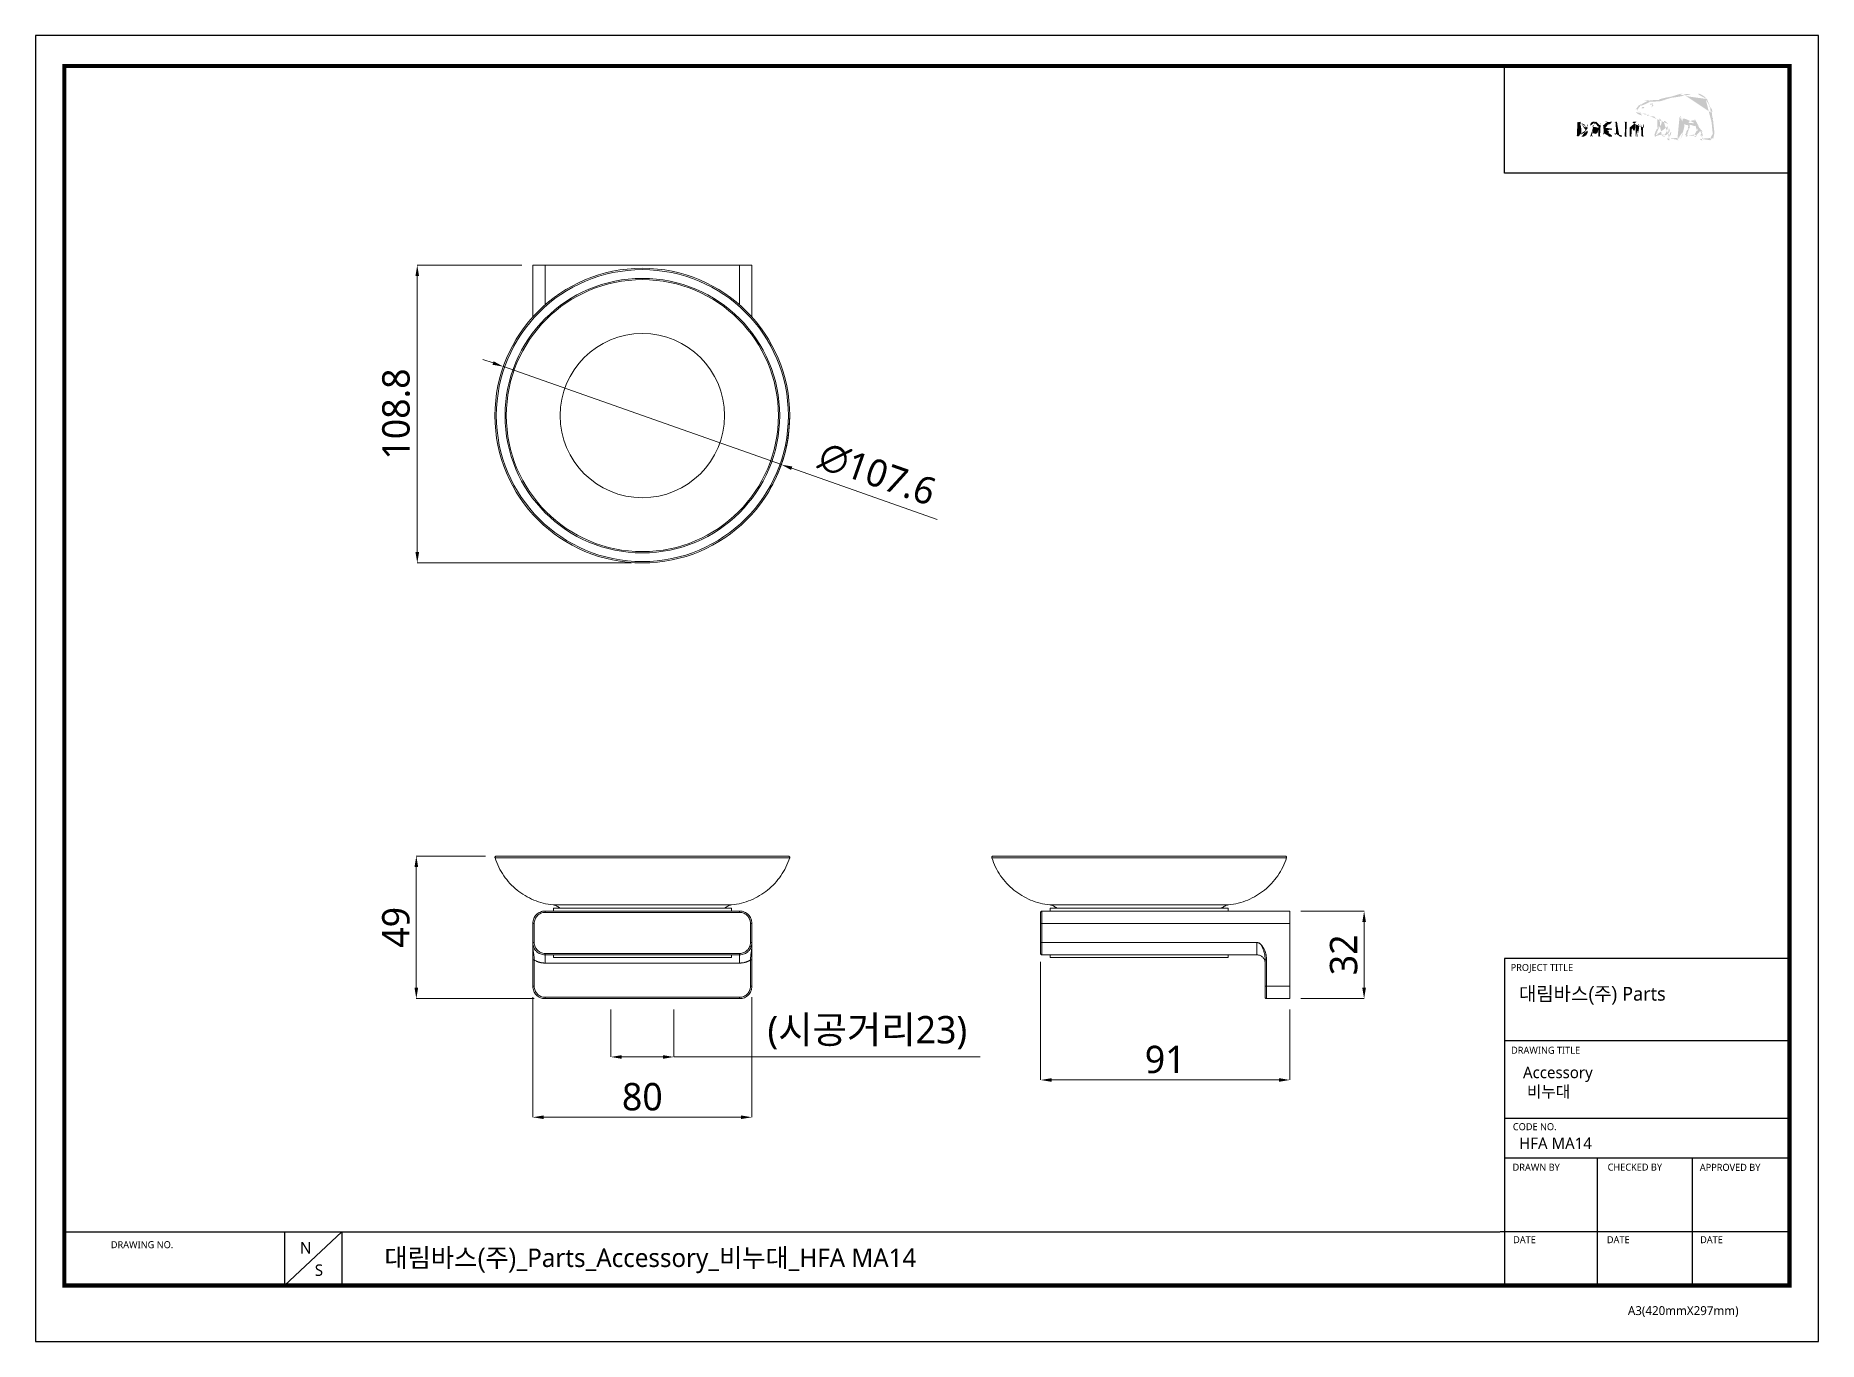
# Model space of a CAD drawing. Extents: x 16296680691 to 16296681342, y -37409617314 to -37409616837.
import ezdxf

# ---------------------------------------------------------------- set-up
doc = ezdxf.new("R2010")
doc.units = 0
doc.header["$LTSCALE"] = 10
doc.header["$MEASUREMENT"] = 0
doc.header["$PDMODE"] = 3
doc.header["$PDSIZE"] = -10
doc.layers.get('0').update_dxf_attribs({"linetype": 'CONTINUOUS'})
doc.layers.get('DEFPOINTS').update_dxf_attribs({"linetype": 'CONTINUOUS'})
doc.layers.add('02___PRT_ALL_AXES', color=7, linetype='CONTINUOUS')
doc.styles.add('Daelim Dimension', font='NanumGothic.ttf')
doc.dimstyles.new('DEFAULT', dxfattribs={"dimscale": 2, "dimtxt": 2, "dimasz": 2, "dimexe": 0, "dimexo": 2, "dimgap": 1, "dimtad": 1, "dimdec": 1, "dimzin": 9, "dimdsep": 46, "dimtxsty": 'Daelim Dimension', "dimcen": 0.5, "dimclrd": 252, "dimclre": 252, "dimclrt": 3, "dimadec": 1, "dimazin": 0, "dimtfac": 1, "dimtdec": 1, "dimtix": 1, "dimtmove": 0, "dimatfit": 3, "dimfxl": 0, "dimtolj": 1, "dimtzin": 1, "dimlwd": 9, "dimlwe": 9, "dimarcsym": 0})

msp = doc.modelspace()

# ---------------------------------------------------------------- texts
at = {"color": 5, "ltscale": 40, "style": 'Daelim Dimension'}
for s, height, p in [('PROJECT TITLE', 2.56901127, (16296681229.52783, -37409617179.193359)), ('DRAWING TITLE', 2.56901127, (16296681229.692539, -37409617209.429237)), ('CODE NO.', 2.5690113, (16296681230.336781, -37409617237.351227)), ('DRAWN BY', 2.5690113, (16296681230.23604, -37409617252.159622)), ('CHECKED BY', 2.5690113, (16296681264.946211, -37409617252.114059)), ('APPROVED BY', 2.56901127, (16296681298.609591, -37409617252.197037)), ('DRAWING NO.', 2.56901127, (16296680718.34115, -37409617280.457962)), ('DATE', 2.5690113, (16296681230.436689, -37409617278.637619)), ('DATE', 2.5690113, (16296681264.673031, -37409617278.637619)), ('DATE', 2.5690113, (16296681298.72773, -37409617278.637619)), ('A3(420mmX297mm)', 3.24237133, (16296681272.35331, -37409617304.881157))]:
    msp.add_text(s, height=height, dxfattribs=at).set_placement(p)
at = {"attachment_point": 1, "style": 'Daelim Dimension'}
for s, insert, char_height, width in [('{\\fGulim|b0|i0|c129|p50;대림바스(주)} Parts', (16296681232.58354, -37409617184.995193), 5.03600079, 80.93992813), (' Accessory\\P  비누대', (16296681232.627979, -37409617214.141632), 4.2041236, 70.7511006), ('HFA MA14', (16296681232.627979, -37409617240.033043), 4.2041236, 70.7511006), ('N', (16296680787.429131, -37409617278.200989), 4.204124, 5.86731056), ('S', (16296680792.83527, -37409617286.37851), 4.204124, 5.86731056)]:
    msp.add_mtext(s, dxfattribs=dict(at, insert=insert, char_height=char_height, width=width))
at = {"color": 2, "insert": (16296680818.240511, -37409617280.569397), "char_height": 6.75662715, "width": 323.90907206, "attachment_point": 1, "style": 'Daelim Dimension'}
msp.add_mtext('{\\fGulim|b0|i0|c129|p50;대림바스(주)}_Parts_Accessory_{\\fGulim|b0|i0|c129|p50;비누대}_HFA MA14', dxfattribs=at)

# ---------------------------------------------------------------- blocks, each defined once
blk = doc.blocks.new('*D0')
at = {"color": 5, "lineweight": 9}
for p, q in [((16296680868.45334, -37409616921.30482), (16296680830.25338, -37409616921.30482)), ((16296680830.25338, -37409616925.30482), (16296680830.25338, -37409617026.12857)), ((16296680908.45329, -37409617030.12857), (16296680830.25338, -37409617030.12857))]:
    blk.add_line(p, q, dxfattribs=at)
at = {"color": 5}
for points in [[(16296680829.58671, -37409616925.30482), (16296680830.92004, -37409616925.30482), (16296680830.25338, -37409616921.30482)], [(16296680829.58671, -37409617026.12857), (16296680830.92004, -37409617026.12857), (16296680830.25338, -37409617030.12857)]]:
    blk.add_solid(points, dxfattribs=at)
at = {"layer": 'DEFPOINTS', "color": 0}
for p in [(16296680872.45334, -37409616921.30482), (16296680830.25338, -37409617030.12857), (16296680912.45329, -37409617030.12857)]:
    blk.add_point(p, dxfattribs=at)
at = {"color": 7, "insert": (16296680822.55236, -37409616975.71669), "char_height": 10, "attachment_point": 5, "rotation": 90, "style": 'Daelim Dimension'}
blk.add_mtext('\\A1;108.8', dxfattribs=at)
blk = doc.blocks.new('*D1')
at = {"color": 5, "lineweight": 9}
for p, q in [((16296680855.12959, -37409617137.19572), (16296680829.91459, -37409617137.19572)), ((16296680829.91459, -37409617141.19572), (16296680829.91459, -37409617185.29314)), ((16296680872.95327, -37409617189.29314), (16296680829.91459, -37409617189.29314))]:
    blk.add_line(p, q, dxfattribs=at)
at = {"color": 5}
for points in [[(16296680829.24792, -37409617141.19572), (16296680830.58125, -37409617141.19572), (16296680829.91459, -37409617137.19572)], [(16296680829.24792, -37409617185.29314), (16296680830.58125, -37409617185.29314), (16296680829.91459, -37409617189.29314)]]:
    blk.add_solid(points, dxfattribs=at)
at = {"layer": 'DEFPOINTS', "color": 0}
for p in [(16296680859.12959, -37409617137.19572), (16296680829.91459, -37409617189.29314), (16296680876.95327, -37409617189.29314)]:
    blk.add_point(p, dxfattribs=at)
at = {"color": 7, "insert": (16296680822.47108, -37409617163.24442), "char_height": 10, "attachment_point": 5, "rotation": 90, "style": 'Daelim Dimension'}
blk.add_mtext('\\A1;49', dxfattribs=at)
blk = doc.blocks.new('*D2')
at = {"color": 5, "lineweight": 9}
for p, q in [((16296681152.88699, -37409617157.29316), (16296681176.0324, -37409617157.29316)), ((16296681176.0324, -37409617161.29316), (16296681176.0324, -37409617185.29314)), ((16296681152.88699, -37409617189.29314), (16296681176.0324, -37409617189.29314))]:
    blk.add_line(p, q, dxfattribs=at)
at = {"color": 5}
for points in [[(16296681175.36573, -37409617161.29316), (16296681176.69906, -37409617161.29316), (16296681176.0324, -37409617157.29316)], [(16296681175.36573, -37409617185.29314), (16296681176.69906, -37409617185.29314), (16296681176.0324, -37409617189.29314)]]:
    blk.add_solid(points, dxfattribs=at)
at = {"layer": 'DEFPOINTS', "color": 0}
for p in [(16296681148.88699, -37409617157.29316), (16296681148.88699, -37409617189.29314), (16296681176.0324, -37409617189.29314)]:
    blk.add_point(p, dxfattribs=at)
at = {"color": 7, "insert": (16296681168.58174, -37409617173.29314), "char_height": 10, "attachment_point": 5, "rotation": 90, "style": 'Daelim Dimension'}
blk.add_mtext('\\A1;32', dxfattribs=at)
blk = doc.blocks.new('*D3')
at = {"color": 5, "lineweight": 9}
for p, q in [((16296681057.88714, -37409617175.889793), (16296681057.88714, -37409617219.008263)), ((16296681148.887119, -37409617193.293121), (16296681148.887119, -37409617219.008263)), ((16296681061.88714, -37409617219.008263), (16296681144.887119, -37409617219.008263))]:
    blk.add_line(p, q, dxfattribs=at)
at = {"color": 5}
for points in [[(16296681061.88714, -37409617218.341591), (16296681061.88714, -37409617219.674919), (16296681057.88714, -37409617219.008263)], [(16296681144.887119, -37409617218.341591), (16296681144.887119, -37409617219.674919), (16296681148.887119, -37409617219.008263)]]:
    blk.add_solid(points, dxfattribs=at)
at = {"layer": 'DEFPOINTS', "color": 0}
for p in [(16296681057.88714, -37409617171.889793), (16296681148.887119, -37409617189.293121), (16296681148.887119, -37409617219.008263)]:
    blk.add_point(p, dxfattribs=at)
at = {"color": 7, "insert": (16296681103.387131, -37409617211.564774), "char_height": 10, "attachment_point": 5, "style": 'Daelim Dimension'}
blk.add_mtext('\\A1;91', dxfattribs=at)
blk = doc.blocks.new('*D4')
at = {"color": 5, "lineweight": 9}
for p, q in [((16296680872.45, -37409617188.79), (16296680872.45, -37409617232.63)), ((16296680952.45, -37409617188.79), (16296680952.45, -37409617232.63)), ((16296680876.45, -37409617232.63), (16296680948.45, -37409617232.63))]:
    blk.add_line(p, q, dxfattribs=at)
at = {"color": 5}
for points in [[(16296680876.45, -37409617231.96), (16296680876.45, -37409617233.29), (16296680872.45, -37409617232.63)], [(16296680948.45, -37409617231.96), (16296680948.45, -37409617233.29), (16296680952.45, -37409617232.63)]]:
    blk.add_solid(points, dxfattribs=at)
at = {"layer": 'DEFPOINTS', "color": 0}
for p in [(16296680872.45, -37409617184.79), (16296680952.45, -37409617184.79), (16296680952.45, -37409617232.63)]:
    blk.add_point(p, dxfattribs=at)
at = {"color": 7, "insert": (16296680912.45, -37409617225.18), "char_height": 10, "attachment_point": 5, "style": 'Daelim Dimension'}
blk.add_mtext('\\A1;80', dxfattribs=at)
blk = doc.blocks.new('*D5')
at = {"color": 5, "lineweight": 9}
for p, q in [((16296680857.91996, -37409616957.077179), (16296680854.147579, -37409616955.747093)), ((16296680861.692341, -37409616958.407257), (16296680963.21423, -37409616994.202347)), ((16296681020.16157, -37409617014.281113), (16296680966.98661, -37409616995.532433))]:
    blk.add_line(p, q, dxfattribs=at)
at = {"color": 5}
for points in [[(16296680858.14164, -37409616956.448441), (16296680857.698271, -37409616957.70591), (16296680861.692341, -37409616958.407257)], [(16296680967.20829, -37409616994.903702), (16296680966.764931, -37409616996.161163), (16296680963.21423, -37409616994.202347)]]:
    blk.add_solid(points, dxfattribs=at)
at = {"layer": 'DEFPOINTS', "color": 0}
for p in [(16296680861.692341, -37409616958.407257), (16296680963.21423, -37409616994.202347)]:
    blk.add_point(p, dxfattribs=at)
at = {"color": 7, "insert": (16296680998.249371, -37409616997.661423), "char_height": 10, "attachment_point": 5, "rotation": 340.578120645, "style": 'Daelim Dimension'}
blk.add_mtext('\\A1;∅107.6', dxfattribs=at)
blk = doc.blocks.new('*D6')
at = {"color": 5, "lineweight": 9}
for p, q in [((16296680900.953291, -37409617193.293121), (16296680900.953291, -37409617210.596367)), ((16296680923.953291, -37409617193.293121), (16296680923.953291, -37409617210.596367)), ((16296680904.953291, -37409617210.596367), (16296680919.953291, -37409617210.596367)), ((16296680923.953291, -37409617210.596367), (16296681035.832291, -37409617210.596367))]:
    blk.add_line(p, q, dxfattribs=at)
at = {"color": 5}
for points in [[(16296680904.953291, -37409617209.92971), (16296680904.953291, -37409617211.263039), (16296680900.953291, -37409617210.596367)], [(16296680919.953291, -37409617209.92971), (16296680919.953291, -37409617211.263039), (16296680923.953291, -37409617210.596367)]]:
    blk.add_solid(points, dxfattribs=at)
at = {"layer": 'DEFPOINTS', "color": 0}
for p in [(16296680900.953291, -37409617189.293121), (16296680923.953291, -37409617189.293121), (16296680923.953291, -37409617210.596367)]:
    blk.add_point(p, dxfattribs=at)
at = {"color": 7, "insert": (16296680994.611971, -37409617201.736572), "char_height": 10, "attachment_point": 5, "style": 'Daelim Dimension'}
blk.add_mtext('\\A1;(시공거리23)', dxfattribs=at)

# ---------------------------------------------------------------- dimensions: what is measured, and where the dimension line sits
at = {"color": 7}
for base, p1, p2, picture, middle in [((16296680830.25338, -37409617030.128571), (16296680872.453329, -37409616921.30481), (16296680912.453291, -37409617030.128563), '*D0', (16296680822.552361, -37409616975.71669)), ((16296681176.0324, -37409617189.293137), (16296681148.88698, -37409617157.293137), (16296681148.88698, -37409617189.293121), '*D2', (16296681168.581739, -37409617173.293137))]:
    dim = msp.add_linear_dim(base=base, p1=p1, p2=p2, angle=90, dimstyle='DEFAULT', override={"dimtxt": 5, "dimclrd": 5, "dimclre": 5, "dimclrt": 7}, dxfattribs=at)
    dim.commit()
    dim.dimension.update_dxf_attribs({"geometry": picture, "text_midpoint": middle})
dim = msp.add_diameter_dim_2p(p1=(16296680861.692341, -37409616958.407257), p2=(16296680963.21423, -37409616994.202347), dimstyle='DEFAULT', override={"dimtxt": 5, "dimclrd": 5, "dimclre": 5, "dimclrt": 7}, dxfattribs=at)
dim.commit()
dim.dimension.update_dxf_attribs({"geometry": '*D5', "text_midpoint": (16296680998.249371, -37409616997.661423)})
dim = msp.add_linear_dim(base=(16296680829.914591, -37409617189.293137), p1=(16296680859.129589, -37409617137.195709), p2=(16296680876.95326, -37409617189.293121), angle=90, text='49', dimstyle='DEFAULT', override={"dimtxt": 5, "dimclrd": 5, "dimclre": 5, "dimclrt": 7}, dxfattribs=at)
dim.commit()
dim.dimension.update_dxf_attribs({"geometry": '*D1', "text_midpoint": (16296680822.471081, -37409617163.244423)})
for base, p1, p2, picture, middle in [((16296681148.887119, -37409617219.008263), (16296681057.88714, -37409617171.889793), (16296681148.887119, -37409617189.293121), '*D3', (16296681103.387131, -37409617211.564774)), ((16296680952.45335, -37409617232.627724), (16296680872.453329, -37409617184.793121), (16296680952.45335, -37409617184.793121), '*D4', (16296680912.453341, -37409617225.184227))]:
    dim = msp.add_linear_dim(base=base, p1=p1, p2=p2, dimstyle='DEFAULT', override={"dimtxt": 5, "dimclrd": 5, "dimclre": 5, "dimclrt": 7}, dxfattribs=at)
    dim.commit()
    dim.dimension.update_dxf_attribs({"geometry": picture, "text_midpoint": middle})
dim = msp.add_linear_dim(base=(16296680923.953291, -37409617210.596367), p1=(16296680900.953291, -37409617189.293121), p2=(16296680923.953291, -37409617189.293121), text='(시공거리<>)', dimstyle='DEFAULT', override={"dimtxt": 5, "dimclrd": 5, "dimclre": 5, "dimclrt": 7}, dxfattribs=at)
dim.commit()
dim.dimension.update_dxf_attribs({"geometry": '*D6', "text_midpoint": (16296680994.611971, -37409617210.596367), "dimtype": 128})

# ---------------------------------------------------------------- hatches: boundary and pattern name
h = msp.add_hatch(color=5)
edge = h.paths.add_edge_path()
edge.add_spline(control_points=[(16296681301.24634, -37409616860.634323), (16296681298.909121, -37409616858.013641), (16296681295.269489, -37409616857.986847), (16296681292.62303, -37409616858.422989)], knot_values=[4, 4, 4, 4, 5, 5, 5, 5], degree=3, periodic=0)
edge.add_spline(control_points=[(16296681292.62303, -37409616858.422989), (16296681291.01333, -37409616858.689629), (16296681289.453199, -37409616859.222878), (16296681287.948589, -37409616859.732338)], knot_values=[5, 5, 5, 5, 6, 6, 6, 6], degree=3, periodic=0)
edge.add_spline(control_points=[(16296681287.948589, -37409616859.732338), (16296681286.69771, -37409616860.162498), (16296681285.393311, -37409616860.607552), (16296681284.090891, -37409616860.891029)], knot_values=[6, 6, 6, 6, 7, 7, 7, 7], degree=3, periodic=0)
edge.add_spline(control_points=[(16296681284.090891, -37409616860.891029), (16296681283.18891, -37409616861.081337), (16296681282.049049, -37409616861.086273), (16296681281.047939, -37409616861.091248)], knot_values=[7, 7, 7, 7, 8, 8, 8, 8], degree=3, periodic=0)
edge.add_spline(control_points=[(16296681281.047939, -37409616861.091248), (16296681281.04793, -37409616861.091248), (16296681280.09046, -37409616861.107109), (16296681280.09046, -37409616861.107109)], knot_values=[8.00001, 8.00001, 8.00001, 8.00001, 9, 9, 9, 9], degree=3, periodic=0)
edge.add_spline(control_points=[(16296681280.09046, -37409616861.107109), (16296681278.207211, -37409616861.152733), (16296681276.918671, -37409616861.803917), (16296681276.27836, -37409616863.041893)], knot_values=[9, 9, 9, 9, 10, 10, 10, 10], degree=3, periodic=0)
edge.add_spline(control_points=[(16296681276.27836, -37409616863.041893), (16296681276.27836, -37409616863.041893), (16296681276.246651, -37409616863.096413), (16296681276.246651, -37409616863.096413)], knot_values=[10.00001, 10.00001, 10.00001, 10.00001, 11, 11, 11, 11], degree=3, periodic=0)
edge.add_spline(control_points=[(16296681276.246651, -37409616863.096413), (16296681276.141581, -37409616863.275833), (16296681276.002819, -37409616863.432419), (16296681275.83828, -37409616863.585083)], knot_values=[11, 11, 11, 11, 12, 12, 12, 12], degree=3, periodic=0)
edge.add_spline(control_points=[(16296681275.83828, -37409616863.585083), (16296681275.66581, -37409616863.755562), (16296681275.48938, -37409616863.930008), (16296681275.36647, -37409616864.153023)], knot_values=[12, 12, 12, 12, 13, 13, 13, 13], degree=3, periodic=0)
edge.add_spline(control_points=[(16296681275.36647, -37409616864.153023), (16296681275.122641, -37409616864.576248), (16296681275.10083, -37409616865.005447), (16296681275.305019, -37409616865.397003)], knot_values=[13, 13, 13, 13, 14, 14, 14, 14], degree=3, periodic=0)
edge.add_spline(control_points=[(16296681275.305019, -37409616865.397003), (16296681275.709431, -37409616866.154243), (16296681276.8473, -37409616866.558632), (16296681277.52725, -37409616866.609192), (16296681277.52725, -37409616866.609192), (16296681278.540251, -37409616866.670639), (16296681278.540251, -37409616866.670639)], knot_values=[14, 14, 14, 14, 15, 15, 15, 16, 16, 16, 16], degree=3, periodic=0)
edge.add_spline(control_points=[(16296681278.540251, -37409616866.670639), (16296681279.6147, -37409616866.735077), (16296681280.956751, -37409616866.811378), (16296681281.75169, -37409616866.954117)], knot_values=[16, 16, 16, 16, 17, 17, 17, 17], degree=3, periodic=0)
edge.add_spline(control_points=[(16296681281.75169, -37409616866.954117), (16296681282.2572, -37409616867.044296), (16296681282.74288, -37409616867.200912), (16296681283.19486, -37409616867.406082)], knot_values=[17, 17, 17, 17, 18, 18, 18, 18], degree=3, periodic=0)
edge.add_spline(control_points=[(16296681283.19486, -37409616867.406082), (16296681283.218651, -37409616867.455681), (16296681283.619089, -37409616868.92659), (16296681283.53385, -37409616870.549156)], knot_values=[18, 18, 18, 18, 19, 19, 19, 19], degree=3, periodic=0)
edge.add_spline(control_points=[(16296681283.53385, -37409616870.549156), (16296681283.46644, -37409616872.028999), (16296681282.81028, -37409616872.54142), (16296681282.348391, -37409616872.91909)], knot_values=[19, 19, 19, 19, 20, 20, 20, 20], degree=3, periodic=0)
edge.add_spline(control_points=[(16296681282.348391, -37409616872.91909), (16296681282.34244, -37409616872.92601), (16296681281.88649, -37409616873.278893), (16296681281.85675, -37409616873.718979)], knot_values=[20, 20, 20, 20, 21, 21, 21, 21], degree=3, periodic=0)
edge.add_spline(control_points=[(16296681281.85675, -37409616873.718979), (16296681281.83297, -37409616873.954872), (16296681281.8964, -37409616874.168983), (16296681282.039129, -37409616874.316658)], knot_values=[21, 21, 21, 21, 22, 22, 22, 22], degree=3, periodic=0)
edge.add_spline(control_points=[(16296681282.039129, -37409616874.316658), (16296681282.195749, -37409616874.488121), (16296681282.427679, -37409616874.568413), (16296681282.73296, -37409616874.568413), (16296681282.73296, -37409616874.568413), (16296681284.774799, -37409616874.568413), (16296681284.774799, -37409616874.568413)], knot_values=[22, 22, 22, 22, 23, 23, 23, 24, 24, 24, 24], degree=3, periodic=0)
edge.add_spline(control_points=[(16296681284.774799, -37409616874.568413), (16296681286.449909, -37409616874.568413), (16296681287.159599, -37409616872.612801), (16296681287.33604, -37409616871.246948)], knot_values=[24, 24, 24, 24, 25, 25, 25, 25], degree=3, periodic=0)
edge.add_spline(control_points=[(16296681287.33604, -37409616871.246948), (16296681287.831619, -37409616872.225273), (16296681287.819731, -37409616873.330421), (16296681287.19133, -37409616874.030197)], knot_values=[25, 25, 25, 25, 26, 26, 26, 26], degree=3, periodic=0)
edge.add_spline(control_points=[(16296681287.19133, -37409616874.030197), (16296681287.191311, -37409616874.030197), (16296681286.64617, -37409616874.535713), (16296681286.707621, -37409616875.020393)], knot_values=[26.00001, 26.00001, 26.00001, 26.00001, 27, 27, 27, 27], degree=3, periodic=0)
edge.add_spline(control_points=[(16296681286.707621, -37409616875.020393), (16296681286.759159, -37409616875.531853), (16296681287.183399, -37409616875.735031), (16296681287.52635, -37409616875.735031), (16296681287.52635, -37409616875.735031), (16296681290.43845, -37409616875.735031), (16296681290.43845, -37409616875.735031)], knot_values=[27, 27, 27, 27, 28, 28, 28, 29, 29, 29, 29], degree=3, periodic=0)
edge.add_spline(control_points=[(16296681290.43845, -37409616875.735031), (16296681290.95188, -37409616875.735031), (16296681291.360241, -37409616875.501106), (16296681291.63183, -37409616875.056068)], knot_values=[29, 29, 29, 29, 30, 30, 30, 30], degree=3, periodic=0)
edge.add_spline(control_points=[(16296681291.63183, -37409616875.056068), (16296681292.82126, -37409616873.098503), (16296681292.88073, -37409616871.168648), (16296681292.62303, -37409616869.666977)], knot_values=[30, 30, 30, 30, 31, 31, 31, 31], degree=3, periodic=0)
edge.add_spline(control_points=[(16296681292.62303, -37409616869.666977), (16296681292.975889, -37409616869.73835), (16296681293.570589, -37409616869.847366), (16296681294.294161, -37409616869.92569)], knot_values=[31, 31, 31, 31, 32, 32, 32, 32], degree=3, periodic=0)
edge.add_spline(control_points=[(16296681294.294161, -37409616869.92569), (16296681294.33976, -37409616870.132851), (16296681294.42103, -37409616870.587837), (16296681294.42103, -37409616870.587837)], knot_values=[32, 32, 32, 32, 33, 33, 33, 33], degree=3, periodic=0)
edge.add_spline(control_points=[(16296681294.42103, -37409616870.587837), (16296681294.43688, -37409616870.763252), (16296681294.43688, -37409616870.918877), (16296681294.43688, -37409616871.065582)], knot_values=[33, 33, 33, 33, 34, 34, 34, 34], degree=3, periodic=0)
edge.add_spline(control_points=[(16296681294.43688, -37409616871.065582), (16296681294.43688, -37409616872.194527), (16296681293.93733, -37409616872.682167), (16296681293.65584, -37409616872.957741)], knot_values=[34, 34, 34, 34, 35, 35, 35, 35], degree=3, periodic=0)
edge.add_spline(control_points=[(16296681293.65584, -37409616872.957741), (16296681293.64592, -37409616872.959709), (16296681293.265301, -37409616873.347267), (16296681293.221701, -37409616873.673393)], knot_values=[35, 35, 35, 35, 36, 36, 36, 36], degree=3, periodic=0)
edge.add_spline(control_points=[(16296681293.221701, -37409616873.673393), (16296681293.221701, -37409616873.673393), (16296681293.14043, -37409616874.011383), (16296681293.431829, -37409616874.308723)], knot_values=[36.00001, 36.00001, 36.00001, 36.00001, 37, 37, 37, 37], degree=3, periodic=0)
edge.add_spline(control_points=[(16296681293.431829, -37409616874.308723), (16296681293.594379, -37409616874.478203), (16296681293.85408, -37409616874.568413), (16296681294.19702, -37409616874.568413), (16296681294.19702, -37409616874.568413), (16296681296.45495, -37409616874.568413), (16296681296.45495, -37409616874.568413)], knot_values=[37, 37, 37, 37, 38, 38, 38, 39, 39, 39, 39], degree=3, periodic=0)
edge.add_spline(control_points=[(16296681296.45495, -37409616874.568413), (16296681297.900089, -37409616874.568413), (16296681298.344139, -37409616872.783272), (16296681298.48687, -37409616871.865433)], knot_values=[39, 39, 39, 39, 40, 40, 40, 40], degree=3, periodic=0)
edge.add_spline(control_points=[(16296681298.48687, -37409616871.865433), (16296681298.746559, -37409616872.191544), (16296681299.037979, -37409616872.582062), (16296681299.214411, -37409616872.957741)], knot_values=[40, 40, 40, 40, 41, 41, 41, 41], degree=3, periodic=0)
edge.add_spline(control_points=[(16296681299.214411, -37409616872.957741), (16296681299.333349, -37409616873.211441), (16296681299.35317, -37409616873.494957), (16296681299.26199, -37409616873.761597)], knot_values=[41, 41, 41, 41, 42, 42, 42, 42], degree=3, periodic=0)
edge.add_spline(control_points=[(16296681299.26199, -37409616873.761597), (16296681299.11529, -37409616874.240311), (16296681298.50868, -37409616874.58329), (16296681298.633579, -37409616875.158173)], knot_values=[42, 42, 42, 42, 43, 43, 43, 43], degree=3, periodic=0)
edge.add_spline(control_points=[(16296681298.633579, -37409616875.158173), (16296681298.73864, -37409616875.601227), (16296681299.109341, -37409616875.735031), (16296681299.493919, -37409616875.735031), (16296681299.493919, -37409616875.735031), (16296681302.392151, -37409616875.735031), (16296681302.392151, -37409616875.735031)], knot_values=[43, 43, 43, 43, 44, 44, 44, 45, 45, 45, 45], degree=3, periodic=0)
edge.add_spline(control_points=[(16296681302.392151, -37409616875.735031), (16296681302.415951, -37409616875.735031), (16296681302.996759, -37409616875.741982), (16296681303.460649, -37409616875.246384)], knot_values=[45, 45, 45, 45, 46, 46, 46, 46], degree=3, periodic=0)
edge.add_spline(control_points=[(16296681303.460649, -37409616875.246384), (16296681303.896761, -37409616874.77755), (16296681304.06329, -37409616874.08075), (16296681303.96417, -37409616873.109383)], knot_values=[46, 46, 46, 46, 47, 47, 47, 47], degree=3, periodic=0)
edge.add_spline(control_points=[(16296681303.96417, -37409616873.109383), (16296681303.96417, -37409616873.109383), (16296681303.52607, -37409616869.316093), (16296681303.52607, -37409616869.316093)], knot_values=[0, 0, 0, 0, 1, 1, 1, 1], degree=3, periodic=0)
edge.add_spline(control_points=[(16296681303.52607, -37409616869.316093), (16296681303.36549, -37409616868.214912), (16296681303.33972, -37409616867.622169), (16296681303.31197, -37409616867.037369), (16296681303.31197, -37409616867.037369), (16296681303.206909, -37409616865.540672), (16296681303.206909, -37409616865.540672)], knot_values=[1, 1, 1, 1, 2, 2, 2, 3, 3, 3, 3], degree=3, periodic=0)
edge.add_spline(control_points=[(16296681303.206909, -37409616865.540672), (16296681302.986851, -37409616863.496872), (16296681302.32276, -37409616861.844559), (16296681301.24634, -37409616860.634323)], knot_values=[3, 3, 3, 3, 4, 4, 4, 4], degree=3, periodic=0)
edge = h.paths.add_edge_path(flags=16)
edge.add_spline(control_points=[(16296681284.209841, -37409616861.431236), (16296681285.549919, -37409616861.142807), (16296681286.864229, -37409616860.69278), (16296681288.13097, -37409616860.260674)], knot_values=[31, 31, 31, 31, 32, 32, 32, 32], degree=3, periodic=0)
edge.add_spline(control_points=[(16296681288.13097, -37409616860.260674), (16296681289.60981, -37409616859.753159), (16296681291.14813, -37409616859.229813), (16296681292.71817, -37409616858.966133)], knot_values=[32, 32, 32, 32, 33, 33, 33, 33], degree=3, periodic=0)
edge.add_spline(control_points=[(16296681292.71817, -37409616858.966133), (16296681295.22587, -37409616858.553787), (16296681298.663309, -37409616858.577599), (16296681300.822109, -37409616861.003029)], knot_values=[33, 33, 33, 33, 34, 34, 34, 34], degree=3, periodic=0)
edge.add_spline(control_points=[(16296681300.822109, -37409616861.003029), (16296681301.82321, -37409616862.126038), (16296681302.44171, -37409616863.674278), (16296681302.64986, -37409616865.59919), (16296681302.64986, -37409616865.59919), (16296681302.754919, -37409616867.064133), (16296681302.754919, -37409616867.064133)], knot_values=[34, 34, 34, 34, 35, 35, 35, 36, 36, 36, 36], degree=3, periodic=0)
edge.add_spline(control_points=[(16296681302.754919, -37409616867.064133), (16296681302.782669, -37409616867.655869), (16296681302.81638, -37409616868.267418), (16296681302.97299, -37409616869.390503), (16296681302.97299, -37409616869.390503), (16296681303.40712, -37409616873.171837), (16296681303.40712, -37409616873.171837)], knot_values=[36, 36, 36, 36, 37, 37, 37, 38, 38, 38, 38], degree=3, periodic=0)
edge.add_spline(control_points=[(16296681303.40712, -37409616873.171837), (16296681303.48245, -37409616873.956863), (16296681303.359541, -37409616874.518867), (16296681303.060209, -37409616874.858833)], knot_values=[38, 38, 38, 38, 39, 39, 39, 39], degree=3, periodic=0)
edge.add_spline(control_points=[(16296681303.060209, -37409616874.858833), (16296681302.77475, -37409616875.177979), (16296681302.415951, -37409616875.181961), (16296681302.392151, -37409616875.181961), (16296681302.392151, -37409616875.181961), (16296681299.54347, -37409616875.181961), (16296681299.54347, -37409616875.181961)], knot_values=[0, 0, 0, 0, 1, 1, 1, 2, 2, 2, 2], degree=3, periodic=0)
edge.add_spline(control_points=[(16296681299.54347, -37409616875.181961), (16296681299.36705, -37409616875.181961), (16296681299.23225, -37409616875.106628), (16296681299.23225, -37409616874.902443)], knot_values=[2, 2, 2, 2, 3, 3, 3, 3], degree=3, periodic=0)
edge.add_spline(control_points=[(16296681299.23225, -37409616874.902443), (16296681299.23225, -37409616874.60408), (16296681299.61286, -37409616874.359283), (16296681299.75758, -37409616873.975662)], knot_values=[3, 3, 3, 3, 4, 4, 4, 4], degree=3, periodic=0)
edge.add_spline(control_points=[(16296681299.75758, -37409616873.975662), (16296681299.91815, -37409616873.564346), (16296681299.900299, -37409616873.116302), (16296681299.71793, -37409616872.717873)], knot_values=[4, 4, 4, 4, 5, 5, 5, 5], degree=3, periodic=0)
edge.add_spline(control_points=[(16296681299.71793, -37409616872.717873), (16296681299.376961, -37409616872.00322), (16296681298.87145, -37409616871.437248), (16296681298.385771, -37409616870.890106)], knot_values=[5, 5, 5, 5, 6, 6, 6, 6], degree=3, periodic=0)
edge.add_spline(control_points=[(16296681298.385771, -37409616870.890106), (16296681297.69194, -37409616870.114029), (16296681296.95252, -37409616869.368637), (16296681296.90494, -37409616868.301147)], knot_values=[6, 6, 6, 6, 7, 7, 7, 7], degree=3, periodic=0)
edge.add_spline(control_points=[(16296681296.90494, -37409616868.301147), (16296681296.891069, -37409616868.148521), (16296681296.825649, -37409616867.99881), (16296681296.669041, -37409616868.003807)], knot_values=[7, 7, 7, 7, 8, 8, 8, 8], degree=3, periodic=0)
edge.add_spline(control_points=[(16296681296.669041, -37409616868.003807), (16296681296.520361, -37409616868.010719), (16296681296.4153, -37409616868.148521), (16296681296.42124, -37409616868.345741)], knot_values=[8, 8, 8, 8, 9, 9, 9, 9], degree=3, periodic=0)
edge.add_spline(control_points=[(16296681296.42124, -37409616868.345741), (16296681296.45495, -37409616868.753113), (16296681296.561991, -37409616869.123817), (16296681296.70076, -37409616869.459824)], knot_values=[9, 9, 9, 9, 10, 10, 10, 10], degree=3, periodic=0)
edge.add_spline(control_points=[(16296681296.70076, -37409616869.459824), (16296681294.825439, -37409616869.5411), (16296681292.942181, -37409616869.169418), (16296681292.4902, -37409616869.076263)], knot_values=[10, 10, 10, 10, 11, 11, 11, 11], degree=3, periodic=0)
edge.add_spline(control_points=[(16296681292.4902, -37409616869.076263), (16296681292.161131, -37409616867.732178), (16296681291.61993, -37409616866.862938), (16296681291.614, -37409616866.844116)], knot_values=[11, 11, 11, 11, 12, 12, 12, 12], degree=3, periodic=0)
edge.add_spline(control_points=[(16296681291.614, -37409616866.844116), (16296681291.528749, -37409616866.708321), (16296681291.386009, -37409616866.663719), (16296681291.28096, -37409616866.728127)], knot_values=[12, 12, 12, 12, 13, 13, 13, 13], degree=3, periodic=0)
edge.add_spline(control_points=[(16296681291.28096, -37409616866.728127), (16296681291.169941, -37409616866.794533), (16296681291.14813, -37409616866.954117), (16296681291.22942, -37409616867.084969)], knot_values=[13, 13, 13, 13, 14, 14, 14, 14], degree=3, periodic=0)
edge.add_spline(control_points=[(16296681291.22942, -37409616867.084969), (16296681291.251221, -37409616867.123596), (16296681293.48337, -37409616870.918877), (16296681291.156059, -37409616874.775574)], knot_values=[14, 14, 14, 14, 15, 15, 15, 15], degree=3, periodic=0)
edge.add_spline(control_points=[(16296681291.156059, -37409616874.775574), (16296681290.991529, -37409616875.052101), (16296681290.75761, -37409616875.181961), (16296681290.43845, -37409616875.181961), (16296681290.43845, -37409616875.181961), (16296681287.54022, -37409616875.181961), (16296681287.54022, -37409616875.181961)], knot_values=[15, 15, 15, 15, 16, 16, 16, 17, 17, 17, 17], degree=3, periodic=0)
edge.add_spline(control_points=[(16296681287.54022, -37409616875.181961), (16296681287.421289, -37409616875.181961), (16296681287.244841, -37409616875.096718), (16296681287.244841, -37409616874.901451)], knot_values=[17, 17, 17, 17, 18, 18, 18, 18], degree=3, periodic=0)
edge.add_spline(control_points=[(16296681287.244841, -37409616874.901451), (16296681287.244841, -37409616874.699249), (16296681287.524361, -37409616874.401863), (16296681287.524361, -37409616874.401863)], knot_values=[18, 18, 18, 18, 19, 19, 19, 19], degree=3, periodic=0)
edge.add_spline(control_points=[(16296681287.524361, -37409616874.401863), (16296681288.688009, -37409616873.098503), (16296681288.101231, -37409616871.070503), (16296681286.977221, -37409616869.728447)], knot_values=[19, 19, 19, 19, 20, 20, 20, 20], degree=3, periodic=0)
edge.add_spline(control_points=[(16296681286.977221, -37409616869.728447), (16296681285.888901, -37409616868.43396), (16296681284.114679, -37409616866.806419), (16296681281.846849, -37409616866.402046)], knot_values=[20, 20, 20, 20, 21, 21, 21, 21], degree=3, periodic=0)
edge.add_spline(control_points=[(16296681281.846849, -37409616866.402046), (16296681281.02812, -37409616866.259293), (16296681279.664261, -37409616866.178001), (16296681278.568001, -37409616866.116562), (16296681278.568001, -37409616866.116562), (16296681277.56888, -37409616866.059067), (16296681277.56888, -37409616866.059067)], knot_values=[21, 21, 21, 21, 22, 22, 22, 23, 23, 23, 23], degree=3, periodic=0)
edge.add_spline(control_points=[(16296681277.56888, -37409616866.059067), (16296681277.01185, -37409616866.014488), (16296681276.094009, -37409616865.675522), (16296681275.802601, -37409616865.140221)], knot_values=[23, 23, 23, 23, 24, 24, 24, 24], degree=3, periodic=0)
edge.add_spline(control_points=[(16296681275.802601, -37409616865.140221), (16296681275.67968, -37409616864.917221), (16296681275.695551, -37409616864.683327), (16296681275.856131, -37409616864.433563)], knot_values=[24, 24, 24, 24, 25, 25, 25, 25], degree=3, periodic=0)
edge.add_spline(control_points=[(16296681275.856131, -37409616864.433563), (16296681275.9473, -37409616864.268997), (16296681276.094009, -37409616864.12429), (16296681276.24069, -37409616863.977577)], knot_values=[25, 25, 25, 25, 26, 26, 26, 26], degree=3, periodic=0)
edge.add_spline(control_points=[(16296681276.24069, -37409616863.977577), (16296681276.41317, -37409616863.796188), (16296681276.58959, -37409616863.615807), (16296681276.732321, -37409616863.370972)], knot_values=[26, 26, 26, 26, 27, 27, 27, 27], degree=3, periodic=0)
edge.add_spline(control_points=[(16296681276.732321, -37409616863.370972), (16296681276.732321, -37409616863.370972), (16296681276.77593, -37409616863.296654), (16296681276.77593, -37409616863.296654)], knot_values=[27.00001, 27.00001, 27.00001, 27.00001, 28, 28, 28, 28], degree=3, periodic=0)
edge.add_spline(control_points=[(16296681276.77593, -37409616863.296654), (16296681277.32704, -37409616862.249947), (16296681278.435181, -37409616861.704788), (16296681280.110279, -37409616861.659187)], knot_values=[28, 28, 28, 28, 29, 29, 29, 29], degree=3, periodic=0)
edge.add_spline(control_points=[(16296681280.110279, -37409616861.659187), (16296681280.1103, -37409616861.659187), (16296681281.047939, -37409616861.6493), (16296681281.047939, -37409616861.6493)], knot_values=[29.00001, 29.00001, 29.00001, 29.00001, 30, 30, 30, 30], degree=3, periodic=0)
edge.add_spline(control_points=[(16296681281.047939, -37409616861.6493), (16296681282.07085, -37409616861.642319), (16296681283.248369, -37409616861.638397), (16296681284.209841, -37409616861.431236)], knot_values=[30, 30, 30, 30, 31, 31, 31, 31], degree=3, periodic=0)
edge = h.paths.add_edge_path(flags=0)
edge.add_spline(control_points=[(16296681281.452351, -37409616862.214256), (16296681281.64464, -37409616862.36097), (16296681281.771521, -37409616862.575043), (16296681281.737829, -37409616862.83477)], knot_values=[8, 8, 8, 8, 9, 9, 9, 9], degree=3, periodic=0)
edge.add_spline(control_points=[(16296681281.737829, -37409616862.83477), (16296681281.70015, -37409616863.208427), (16296681281.37702, -37409616863.608856), (16296681281.1332, -37409616863.731743)], knot_values=[7, 7, 7, 7, 8, 8, 8, 8], degree=3, periodic=0)
edge.add_spline(control_points=[(16296681281.1332, -37409616863.731743), (16296681281.047939, -37409616863.765457), (16296681280.938919, -37409616863.745644), (16296681280.90522, -37409616863.662392)], knot_values=[6, 6, 6, 6, 7, 7, 7, 7], degree=3, periodic=0)
edge.add_spline(control_points=[(16296681280.90522, -37409616863.662392), (16296681280.8636, -37409616863.579147), (16296681280.915131, -37409616863.475052), (16296681280.99641, -37409616863.425484)], knot_values=[5, 5, 5, 5, 6, 6, 6, 6], degree=3, periodic=0)
edge.add_spline(control_points=[(16296681280.99641, -37409616863.425484), (16296681281.1332, -37409616863.342239), (16296681281.33737, -37409616863.072617), (16296681281.36117, -37409616862.841682)], knot_values=[4, 4, 4, 4, 5, 5, 5, 5], degree=3, periodic=0)
edge.add_spline(control_points=[(16296681281.36117, -37409616862.841682), (16296681281.37702, -37409616862.701927), (16296681281.33737, -37409616862.589912), (16296681281.22438, -37409616862.510651)], knot_values=[3, 3, 3, 3, 4, 4, 4, 4], degree=3, periodic=0)
edge.add_spline(control_points=[(16296681281.22438, -37409616862.510651), (16296681280.925039, -37409616862.299522), (16296681280.576151, -37409616862.712791), (16296681280.54047, -37409616862.742577)], knot_values=[2, 2, 2, 2, 3, 3, 3, 3], degree=3, periodic=0)
edge.add_spline(control_points=[(16296681280.54047, -37409616862.742577), (16296681280.47703, -37409616862.813927), (16296681280.36799, -37409616862.831757), (16296681280.30654, -37409616862.773293)], knot_values=[1, 1, 1, 1, 2, 2, 2, 2], degree=3, periodic=0)
edge.add_spline(control_points=[(16296681280.30654, -37409616862.773293), (16296681280.229231, -37409616862.712791), (16296681280.243111, -37409616862.599854), (16296681280.30654, -37409616862.525513)], knot_values=[0, 0, 0, 0, 1, 1, 1, 1], degree=3, periodic=0)
edge.add_spline(control_points=[(16296681280.30654, -37409616862.525513), (16296681280.4909, -37409616862.325287), (16296681280.99641, -37409616861.900047), (16296681281.452351, -37409616862.214256)], knot_values=[9, 9, 9, 9, 10, 10, 10, 10], degree=3, periodic=0)
edge = h.paths.add_edge_path(flags=16)
edge.add_spline(control_points=[(16296681284.05719, -37409616870.574928), (16296681284.114679, -37409616869.402344), (16296681283.942221, -37409616868.326927), (16296681283.81336, -37409616867.732178), (16296681283.81336, -37409616867.732178), (16296681285.63516, -37409616868.773933), (16296681286.96533, -37409616870.644279)], knot_values=[5, 5, 5, 5, 6, 6, 6, 7, 7, 7, 7], degree=3, periodic=0)
edge.add_spline(control_points=[(16296681286.96533, -37409616870.644279), (16296681286.864229, -37409616871.437248), (16296681286.42017, -37409616874.047073), (16296681284.774799, -37409616874.047073), (16296681284.774799, -37409616874.047073), (16296681282.73296, -37409616874.047073), (16296681282.73296, -37409616874.047073)], knot_values=[0, 0, 0, 0, 1, 1, 1, 2, 2, 2, 2], degree=3, periodic=0)
edge.add_spline(control_points=[(16296681282.73296, -37409616874.047073), (16296681282.576349, -37409616874.047073), (16296681282.403891, -37409616873.921181), (16296681282.403891, -37409616873.725899)], knot_values=[2, 2, 2, 2, 3, 3, 3, 3], degree=3, periodic=0)
edge.add_spline(control_points=[(16296681282.403891, -37409616873.725899), (16296681282.403891, -37409616873.528648), (16296681282.657631, -37409616873.33139), (16296681282.681431, -37409616873.323486)], knot_values=[3, 3, 3, 3, 4, 4, 4, 4], degree=3, periodic=0)
edge.add_spline(control_points=[(16296681282.681431, -37409616873.323486), (16296681283.19486, -37409616872.915108), (16296681283.971939, -37409616872.286713), (16296681284.05719, -37409616870.574928)], knot_values=[4, 4, 4, 4, 5, 5, 5, 5], degree=3, periodic=0)
edge = h.paths.add_edge_path(flags=0)
edge.add_spline(control_points=[(16296681278.322201, -37409616863.615807), (16296681278.322201, -37409616863.615807), (16296681278.387609, -37409616863.646538), (16296681278.29245, -37409616863.758522)], knot_values=[1.00001, 1.00001, 1.00001, 1.00001, 2, 2, 2, 2], degree=3, periodic=0)
edge.add_spline(control_points=[(16296681278.29245, -37409616863.758522), (16296681278.04664, -37409616864.10347), (16296681277.796869, -37409616864.179817), (16296681277.79685, -37409616864.179817)], knot_values=[2, 2, 2, 2, 2.99999, 2.99999, 2.99999, 2.99999], degree=3, periodic=0)
edge.add_spline(control_points=[(16296681277.79685, -37409616864.179817), (16296681277.79685, -37409616864.179817), (16296681277.612499, -37409616864.245216), (16296681277.507429, -37409616864.120308)], knot_values=[3.00001, 3.00001, 3.00001, 3.00001, 4, 4, 4, 4], degree=3, periodic=0)
edge.add_spline(control_points=[(16296681277.507429, -37409616864.120308), (16296681277.29928, -37409616863.874519), (16296681277.28739, -37409616863.734749), (16296681277.28739, -37409616863.734749), (16296681277.28739, -37409616863.734749), (16296681277.26955, -37409616863.629662), (16296681277.374611, -37409616863.605904)], knot_values=[4, 4, 4, 4, 5, 5, 5, 6, 6, 6, 6], degree=3, periodic=0)
edge.add_spline(control_points=[(16296681278.322201, -37409616863.615807), (16296681277.796869, -37409616863.41259), (16296681277.37462, -37409616863.605858), (16296681277.374611, -37409616863.605904)], knot_values=[0.00001, 0.00001, 0.00001, 0.00001, 1, 1, 1, 1], degree=3, periodic=0)
edge = h.paths.add_edge_path(flags=16)
edge.add_spline(control_points=[(16296681294.855169, -37409616869.969292), (16296681295.49349, -37409616870.016853), (16296681296.292391, -37409616870.045609), (16296681296.9783, -37409616870.003998)], knot_values=[6, 6, 6, 6, 7, 7, 7, 7], degree=3, periodic=0)
edge.add_spline(control_points=[(16296681296.9783, -37409616870.003998), (16296681297.239969, -37409616870.414352), (16296681297.676081, -37409616870.929764), (16296681298.011101, -37409616871.316338)], knot_values=[7, 7, 7, 7, 8, 8, 8, 8], degree=3, periodic=0)
edge.add_spline(control_points=[(16296681298.011101, -37409616871.316338), (16296681298.005159, -37409616871.34903), (16296681297.82873, -37409616874.047073), (16296681296.45495, -37409616874.047073)], knot_values=[9, 9, 9, 9, 10, 10, 10, 10], degree=3, periodic=0)
edge.add_spline(control_points=[(16296681296.45495, -37409616874.047073), (16296681296.45495, -37409616874.047073), (16296681294.131611, -37409616874.047073), (16296681294.131611, -37409616874.047073)], knot_values=[0, 0, 0, 0, 1, 1, 1, 1], degree=3, periodic=0)
edge.add_spline(control_points=[(16296681294.131611, -37409616874.047073), (16296681293.949221, -37409616874.047073), (16296681293.812441, -37409616873.905273), (16296681293.812441, -37409616873.725899)], knot_values=[1, 1, 1, 1, 2, 2, 2, 2], degree=3, periodic=0)
edge.add_spline(control_points=[(16296681293.812441, -37409616873.725899), (16296681293.812441, -37409616873.552437), (16296681294.00672, -37409616873.34034), (16296681294.020599, -37409616873.33139)], knot_values=[2, 2, 2, 2, 3, 3, 3, 3], degree=3, periodic=0)
edge.add_spline(control_points=[(16296681294.020599, -37409616873.33139), (16296681294.498341, -37409616872.872467), (16296681294.978069, -37409616872.246078), (16296681294.978069, -37409616871.075478)], knot_values=[3, 3, 3, 3, 4, 4, 4, 4], degree=3, periodic=0)
edge.add_spline(control_points=[(16296681294.978069, -37409616871.075478), (16296681294.978069, -37409616870.90696), (16296681294.968161, -37409616870.723587), (16296681294.94438, -37409616870.533287)], knot_values=[4, 4, 4, 4, 5, 5, 5, 5], degree=3, periodic=0)
edge.add_spline(control_points=[(16296681294.94438, -37409616870.533287), (16296681294.94438, -37409616870.533287), (16296681294.882919, -37409616870.194313), (16296681294.855169, -37409616869.969292)], knot_values=[5.00001, 5.00001, 5.00001, 5.00001, 6, 6, 6, 6], degree=3, periodic=0)
h = msp.add_hatch(color=5)
edge = h.paths.add_edge_path()
edge.add_spline(control_points=[(16296681257.732349, -37409616871.183823), (16296681257.732349, -37409616869.671944), (16296681256.926029, -37409616868.869827), (16296681255.40016, -37409616868.869827)], knot_values=[7, 7, 7, 7, 8, 8, 8, 8], degree=3, periodic=0)
edge.add_spline(control_points=[(16296681255.40016, -37409616868.869827), (16296681254.841261, -37409616868.869827), (16296681254.13328, -37409616868.903419), (16296681253.903, -37409616868.941917)], knot_values=[0, 0, 0, 0, 1, 1, 1, 1], degree=3, periodic=0)
edge.add_spline(control_points=[(16296681253.903, -37409616868.941917), (16296681253.759159, -37409616868.967102), (16296681253.665359, -37409616869.073509), (16296681253.665359, -37409616869.217682), (16296681253.665359, -37409616869.217682), (16296681253.665359, -37409616874.114433), (16296681253.665359, -37409616874.114433)], knot_values=[1, 1, 1, 1, 2, 2, 2, 3, 3, 3, 3], degree=3, periodic=0)
edge.add_spline(control_points=[(16296681253.665359, -37409616874.114433), (16296681253.665359, -37409616874.267021), (16296681253.759159, -37409616874.368507), (16296681253.912439, -37409616874.402107)], knot_values=[3, 3, 3, 3, 4, 4, 4, 4], degree=3, periodic=0)
edge.add_spline(control_points=[(16296681253.912439, -37409616874.402107), (16296681254.13328, -37409616874.430817), (16296681254.836361, -37409616874.467216), (16296681255.40016, -37409616874.467216)], knot_values=[4, 4, 4, 4, 5, 5, 5, 5], degree=3, periodic=0)
edge.add_spline(control_points=[(16296681255.40016, -37409616874.467216), (16296681256.926029, -37409616874.467216), (16296681257.732349, -37409616873.665787), (16296681257.732349, -37409616872.150429), (16296681257.732349, -37409616872.150429), (16296681257.732349, -37409616871.183823), (16296681257.732349, -37409616871.183823)], knot_values=[5, 5, 5, 5, 6, 6, 6, 7, 7, 7, 7], degree=3, periodic=0)
edge = h.paths.add_edge_path(flags=16)
edge.add_spline(control_points=[(16296681255.39525, -37409616869.625061), (16296681256.412621, -37409616869.625061), (16296681256.86618, -37409616870.108704), (16296681256.86618, -37409616871.183823), (16296681256.86618, -37409616871.183823), (16296681256.86618, -37409616871.425453), (16296681256.86618, -37409616871.66713)], knot_values=[4, 4, 4, 4, 5, 5, 5, 5.5, 5.5, 5.5, 5.5], degree=3, periodic=0)
edge.add_spline(control_points=[(16296681256.86618, -37409616871.66713), (16296681256.86618, -37409616871.90876), (16296681256.86618, -37409616872.150429), (16296681256.86618, -37409616872.150429)], knot_values=[5.5, 5.5, 5.5, 5.5, 6, 6, 6, 6], degree=3, periodic=0)
edge.add_spline(control_points=[(16296681256.86618, -37409616872.150429), (16296681256.86618, -37409616873.20034), (16296681256.38393, -37409616873.7127), (16296681255.40016, -37409616873.7127)], knot_values=[0, 0, 0, 0, 1, 1, 1, 1], degree=3, periodic=0)
edge.add_spline(control_points=[(16296681255.40016, -37409616873.7127), (16296681255.40015, -37409616873.7127), (16296681254.723669, -37409616873.701477), (16296681254.54833, -37409616873.694504), (16296681254.54833, -37409616873.694504), (16296681254.54833, -37409616869.666351), (16296681254.54833, -37409616869.666351)], knot_values=[1.00001, 1.00001, 1.00001, 1.00001, 2, 2, 2, 3, 3, 3, 3], degree=3, periodic=0)
edge.add_spline(control_points=[(16296681254.54833, -37409616869.666351), (16296681254.9011, -37409616869.629227), (16296681255.39525, -37409616869.625061), (16296681255.39525, -37409616869.625061)], knot_values=[3, 3, 3, 3, 4, 4, 4, 4], degree=3, periodic=0)
h = msp.add_hatch(color=5)
edge = h.paths.add_edge_path()
edge.add_spline(control_points=[(16296681262.37958, -37409616870.446777), (16296681262.37958, -37409616869.356293), (16296681261.85428, -37409616868.869827), (16296681260.68573, -37409616868.869827)], knot_values=[13, 13, 13, 13, 14, 14, 14, 14], degree=3, periodic=0)
edge.add_spline(control_points=[(16296681260.68573, -37409616868.869827), (16296681260.68572, -37409616868.869827), (16296681260.25878, -37409616868.869827), (16296681260.25878, -37409616868.869827)], knot_values=[0.00001, 0.00001, 0.00001, 0.00001, 1, 1, 1, 1], degree=3, periodic=0)
edge.add_spline(control_points=[(16296681260.25878, -37409616868.869827), (16296681259.090231, -37409616868.869827), (16296681258.574369, -37409616869.356293), (16296681258.574369, -37409616870.446777), (16296681258.574369, -37409616870.446777), (16296681258.574369, -37409616874.178848), (16296681258.574369, -37409616874.178848)], knot_values=[1, 1, 1, 1, 2, 2, 2, 3, 3, 3, 3], degree=3, periodic=0)
edge.add_spline(control_points=[(16296681258.574369, -37409616874.178848), (16296681258.574369, -37409616874.309731), (16296681258.675171, -37409616874.416817), (16296681258.80711, -37409616874.416817)], knot_values=[3, 3, 3, 3, 4, 4, 4, 4], degree=3, periodic=0)
edge.add_spline(control_points=[(16296681258.80711, -37409616874.416817), (16296681258.80711, -37409616874.416817), (16296681259.214821, -37409616874.416817), (16296681259.214821, -37409616874.416817)], knot_values=[4.00001, 4.00001, 4.00001, 4.00001, 5, 5, 5, 5], degree=3, periodic=0)
edge.add_spline(control_points=[(16296681259.214821, -37409616874.416817), (16296681259.35165, -37409616874.416817), (16296681259.44754, -37409616874.289429), (16296681259.44754, -37409616874.178848), (16296681259.44754, -37409616874.178848), (16296681259.44754, -37409616873.641823), (16296681259.44754, -37409616873.093849)], knot_values=[5, 5, 5, 5, 6, 6, 6, 6.5, 6.5, 6.5, 6.5], degree=3, periodic=0)
edge.add_spline(control_points=[(16296681259.44754, -37409616873.093849), (16296681259.44754, -37409616872.545891), (16296681259.44754, -37409616871.986992), (16296681259.44754, -37409616871.94326), (16296681259.44754, -37409616871.94326), (16296681261.50606, -37409616871.94326), (16296681261.50606, -37409616871.94326)], knot_values=[6.5, 6.5, 6.5, 6.5, 7, 7, 7, 8, 8, 8, 8], degree=3, periodic=0)
edge.add_spline(control_points=[(16296681261.50606, -37409616871.94326), (16296681261.50606, -37409616872.030708), (16296681261.50606, -37409616874.178848), (16296681261.50606, -37409616874.178848)], knot_values=[8, 8, 8, 8, 9, 9, 9, 9], degree=3, periodic=0)
edge.add_spline(control_points=[(16296681261.50606, -37409616874.178848), (16296681261.50606, -37409616874.314621), (16296681261.611759, -37409616874.416817), (16296681261.7367, -37409616874.416817)], knot_values=[9, 9, 9, 9, 10, 10, 10, 10], degree=3, periodic=0)
edge.add_spline(control_points=[(16296681261.7367, -37409616874.416817), (16296681261.7367, -37409616874.416817), (16296681262.14686, -37409616874.416817), (16296681262.14686, -37409616874.416817)], knot_values=[10.00001, 10.00001, 10.00001, 10.00001, 11, 11, 11, 11], degree=3, periodic=0)
edge.add_spline(control_points=[(16296681262.14686, -37409616874.416817), (16296681262.283689, -37409616874.416817), (16296681262.37958, -37409616874.284523), (16296681262.37958, -37409616874.178848), (16296681262.37958, -37409616874.178848), (16296681262.37958, -37409616870.446777), (16296681262.37958, -37409616870.446777)], knot_values=[11, 11, 11, 11, 12, 12, 12, 13, 13, 13, 13], degree=3, periodic=0)
edge = h.paths.add_edge_path(flags=16)
edge.add_spline(control_points=[(16296681259.44754, -37409616870.446777), (16296681259.44754, -37409616869.755234), (16296681259.644581, -37409616869.641151), (16296681260.25878, -37409616869.641151)], knot_values=[2, 2, 2, 2, 3, 3, 3, 3], degree=3, periodic=0)
edge.add_spline(control_points=[(16296681260.25878, -37409616869.641151), (16296681260.25878, -37409616869.641151), (16296681260.68573, -37409616869.641151), (16296681260.68573, -37409616869.641151)], knot_values=[3.00001, 3.00001, 3.00001, 3.00001, 4, 4, 4, 4], degree=3, periodic=0)
edge.add_spline(control_points=[(16296681260.68573, -37409616869.641151), (16296681261.302389, -37409616869.641151), (16296681261.50606, -37409616869.755234), (16296681261.50606, -37409616870.446777)], knot_values=[4, 4, 4, 4, 5, 5, 5, 5], degree=3, periodic=0)
edge.add_spline(control_points=[(16296681261.50606, -37409616870.446777), (16296681261.50606, -37409616870.4468), (16296681261.50606, -37409616871.110329), (16296681261.50606, -37409616871.1754)], knot_values=[5.00001, 5.00001, 5.00001, 5.00001, 6, 6, 6, 6], degree=3, periodic=0)
edge.add_spline(control_points=[(16296681261.50606, -37409616871.1754), (16296681261.50606, -37409616871.1754), (16296681259.44754, -37409616871.1754), (16296681259.44754, -37409616871.1754)], knot_values=[0, 0, 0, 0, 1, 1, 1, 1], degree=3, periodic=0)
edge.add_spline(control_points=[(16296681259.44754, -37409616871.1754), (16296681259.44754, -37409616871.110329), (16296681259.44754, -37409616870.446777), (16296681259.44754, -37409616870.446777)], knot_values=[1, 1, 1, 1, 2, 2, 2, 2], degree=3, periodic=0)
h = msp.add_hatch(color=5)
edge = h.paths.add_edge_path()
edge.add_spline(control_points=[(16296681264.185249, -37409616871.183823), (16296681264.185249, -37409616871.113113), (16296681264.185249, -37409616870.29702), (16296681264.185249, -37409616870.29702)], knot_values=[14, 14, 14, 14, 15, 15, 15, 15], degree=3, periodic=0)
edge.add_spline(control_points=[(16296681264.185249, -37409616870.29702), (16296681264.185249, -37409616869.881943), (16296681264.185249, -37409616869.655167), (16296681264.993679, -37409616869.655167), (16296681264.993679, -37409616869.655167), (16296681265.395611, -37409616869.656029), (16296681265.79756, -37409616869.656898)], knot_values=[15, 15, 15, 15, 16, 16, 16, 16.5, 16.5, 16.5, 16.5], degree=3, periodic=0)
edge.add_spline(control_points=[(16296681265.79756, -37409616869.656898), (16296681266.199499, -37409616869.657784), (16296681266.60144, -37409616869.658653), (16296681266.60144, -37409616869.658653), (16296681266.60144, -37409616869.658653), (16296681266.60144, -37409616869.476334), (16296681266.60144, -37409616869.293999)], knot_values=[16.5, 16.5, 16.5, 16.5, 17, 17, 17, 17.5, 17.5, 17.5, 17.5], degree=3, periodic=0)
edge.add_spline(control_points=[(16296681266.60144, -37409616869.293999), (16296681266.60144, -37409616869.111656), (16296681266.60144, -37409616868.929314), (16296681266.60144, -37409616868.929314)], knot_values=[17.5, 17.5, 17.5, 17.5, 18, 18, 18, 18], degree=3, periodic=0)
edge.add_spline(control_points=[(16296681266.60144, -37409616868.929314), (16296681266.601431, -37409616868.929314), (16296681266.438351, -37409616868.913918), (16296681266.438351, -37409616868.913918)], knot_values=[18.00001, 18.00001, 18.00001, 18.00001, 19, 19, 19, 19], degree=3, periodic=0)
edge.add_spline(control_points=[(16296681266.438351, -37409616868.913918), (16296681266.112181, -37409616868.886597), (16296681265.391939, -37409616868.869827), (16296681264.984579, -37409616868.869827)], knot_values=[19, 19, 19, 19, 20, 20, 20, 20], degree=3, periodic=0)
edge.add_spline(control_points=[(16296681264.984579, -37409616868.869827), (16296681263.852091, -37409616868.869827), (16296681263.304729, -37409616869.33387), (16296681263.304729, -37409616870.29702)], knot_values=[20, 20, 20, 20, 21, 21, 21, 21], degree=3, periodic=0)
edge.add_spline(control_points=[(16296681263.304729, -37409616870.29702), (16296681263.304729, -37409616870.29702), (16296681263.304729, -37409616873.042137), (16296681263.304729, -37409616873.042137)], knot_values=[0, 0, 0, 0, 1, 1, 1, 1], degree=3, periodic=0)
edge.add_spline(control_points=[(16296681263.304729, -37409616873.042137), (16296681263.304729, -37409616874.001747), (16296681263.852091, -37409616874.467216), (16296681264.984579, -37409616874.467216)], knot_values=[1, 1, 1, 1, 2, 2, 2, 2], degree=3, periodic=0)
edge.add_spline(control_points=[(16296681264.984579, -37409616874.467216), (16296681265.485741, -37409616874.467216), (16296681266.16258, -37409616874.457443), (16296681266.438351, -37409616874.430817)], knot_values=[2, 2, 2, 2, 3, 3, 3, 3], degree=3, periodic=0)
edge.add_spline(control_points=[(16296681266.438351, -37409616874.430817), (16296681266.438351, -37409616874.430817), (16296681266.562941, -37409616874.420311), (16296681266.562941, -37409616874.420311)], knot_values=[3.00001, 3.00001, 3.00001, 3.00001, 3.99999, 3.99999, 3.99999, 3.99999], degree=3, periodic=0)
edge.add_spline(control_points=[(16296681266.562941, -37409616874.420311), (16296681266.562941, -37409616874.420311), (16296681266.562941, -37409616874.420311), (16296681266.562941, -37409616874.420311), (16296681266.562941, -37409616874.420311), (16296681266.601431, -37409616874.416817), (16296681266.60144, -37409616874.416817)], knot_values=[3.99999, 3.99999, 3.99999, 3.99999, 4, 4, 4, 4.99999, 4.99999, 4.99999, 4.99999], degree=3, periodic=0)
edge.add_spline(control_points=[(16296681266.60144, -37409616874.416817), (16296681266.60144, -37409616874.416817), (16296681266.60144, -37409616874.416817), (16296681266.60144, -37409616874.416817), (16296681266.60144, -37409616874.416817), (16296681266.60144, -37409616874.232552), (16296681266.60144, -37409616874.048309)], knot_values=[4.99999, 4.99999, 4.99999, 4.99999, 5, 5, 5, 5.5, 5.5, 5.5, 5.5], degree=3, periodic=0)
edge.add_spline(control_points=[(16296681266.60144, -37409616874.048309), (16296681266.60144, -37409616873.864059), (16296681266.60144, -37409616873.679779), (16296681266.60144, -37409616873.679779), (16296681266.60144, -37409616873.679779), (16296681264.993679, -37409616873.679779), (16296681264.993679, -37409616873.679779)], knot_values=[5.5, 5.5, 5.5, 5.5, 6, 6, 6, 7, 7, 7, 7], degree=3, periodic=0)
edge.add_spline(control_points=[(16296681264.993679, -37409616873.679779), (16296681264.185249, -37409616873.679779), (16296681264.185249, -37409616873.454422), (16296681264.185249, -37409616873.042137), (16296681264.185249, -37409616873.042137), (16296681264.185249, -37409616872.020943), (16296681264.185249, -37409616871.940437)], knot_values=[7, 7, 7, 7, 8, 8, 8, 9, 9, 9, 9], degree=3, periodic=0)
edge.add_spline(control_points=[(16296681264.185249, -37409616871.940437), (16296681264.264339, -37409616871.940437), (16296681266.356449, -37409616871.940437), (16296681266.356449, -37409616871.940437)], knot_values=[9, 9, 9, 9, 10, 10, 10, 10], degree=3, periodic=0)
edge.add_spline(control_points=[(16296681266.356449, -37409616871.940437), (16296681266.48595, -37409616871.940437), (16296681266.60144, -37409616871.837532), (16296681266.60144, -37409616871.705254)], knot_values=[10, 10, 10, 10, 11, 11, 11, 11], degree=3, periodic=0)
edge.add_spline(control_points=[(16296681266.60144, -37409616871.705254), (16296681266.60144, -37409616871.705254), (16296681266.60144, -37409616871.432289), (16296681266.60144, -37409616871.432289)], knot_values=[11.00001, 11.00001, 11.00001, 11.00001, 12, 12, 12, 12], degree=3, periodic=0)
edge.add_spline(control_points=[(16296681266.60144, -37409616871.432289), (16296681266.60144, -37409616871.295097), (16296681266.48595, -37409616871.183823), (16296681266.356449, -37409616871.183823), (16296681266.356449, -37409616871.183823), (16296681264.264339, -37409616871.183823), (16296681264.185249, -37409616871.183823)], knot_values=[12, 12, 12, 12, 13, 13, 13, 14, 14, 14, 14], degree=3, periodic=0)
h = msp.add_hatch(color=5)
edge = h.paths.add_edge_path()
edge.add_spline(control_points=[(16296681269.149891, -37409616873.679779), (16296681268.398849, -37409616873.679779), (16296681268.398849, -37409616873.395607), (16296681268.398849, -37409616873.121246), (16296681268.398849, -37409616873.121246), (16296681268.398849, -37409616869.164467), (16296681268.398849, -37409616869.164467)], knot_values=[9, 9, 9, 9, 10, 10, 10, 11, 11, 11, 11], degree=3, periodic=0)
edge.add_spline(control_points=[(16296681268.398849, -37409616869.164467), (16296681268.398849, -37409616869.031517), (16296681268.28616, -37409616868.91671), (16296681268.15177, -37409616868.91671)], knot_values=[11, 11, 11, 11, 12, 12, 12, 12], degree=3, periodic=0)
edge.add_spline(control_points=[(16296681268.15177, -37409616868.91671), (16296681268.15176, -37409616868.91671), (16296681267.777321, -37409616868.91671), (16296681267.777309, -37409616868.91671)], knot_values=[12.00001, 12.00001, 12.00001, 12.00001, 12.99999, 12.99999, 12.99999, 12.99999], degree=3, periodic=0)
edge.add_spline(control_points=[(16296681267.777309, -37409616868.91671), (16296681267.64082, -37409616868.91671), (16296681267.52323, -37409616869.031517), (16296681267.52323, -37409616869.164467), (16296681267.52323, -37409616869.164467), (16296681267.52323, -37409616873.042137), (16296681267.52323, -37409616873.042137)], knot_values=[0, 0, 0, 0, 1, 1, 1, 2, 2, 2, 2], degree=3, periodic=0)
edge.add_spline(control_points=[(16296681267.52323, -37409616873.042137), (16296681267.52323, -37409616874.306229), (16296681268.39185, -37409616874.467216), (16296681269.142879, -37409616874.467216)], knot_values=[2, 2, 2, 2, 3, 3, 3, 3], degree=3, periodic=0)
edge.add_spline(control_points=[(16296681269.142879, -37409616874.467216), (16296681269.692329, -37409616874.467216), (16296681269.826731, -37409616874.44342), (16296681269.996811, -37409616874.416817)], knot_values=[3, 3, 3, 3, 4, 4, 4, 4], degree=3, periodic=0)
edge.add_spline(control_points=[(16296681269.996811, -37409616874.416817), (16296681269.996811, -37409616874.416817), (16296681270.09269, -37409616874.404907), (16296681270.09269, -37409616874.404907)], knot_values=[4.00001, 4.00001, 4.00001, 4.00001, 4.99999, 4.99999, 4.99999, 4.99999], degree=3, periodic=0)
edge.add_spline(control_points=[(16296681270.09269, -37409616874.404907), (16296681270.09269, -37409616874.404907), (16296681270.09269, -37409616874.404907), (16296681270.09269, -37409616874.404907), (16296681270.09269, -37409616874.404907), (16296681270.215191, -37409616874.383217), (16296681270.215191, -37409616874.383217)], knot_values=[4.99999, 4.99999, 4.99999, 4.99999, 5, 5, 5, 5.99999, 5.99999, 5.99999, 5.99999], degree=3, periodic=0)
edge.add_spline(control_points=[(16296681270.215191, -37409616874.383217), (16296681270.215191, -37409616874.383217), (16296681270.215191, -37409616874.383217), (16296681270.215191, -37409616874.383217), (16296681270.215191, -37409616874.383217), (16296681270.258591, -37409616874.376938), (16296681270.258591, -37409616874.376938)], knot_values=[5.99999, 5.99999, 5.99999, 5.99999, 6, 6, 6, 6.99999, 6.99999, 6.99999, 6.99999], degree=3, periodic=0)
edge.add_spline(control_points=[(16296681270.258591, -37409616874.376938), (16296681270.258591, -37409616874.376938), (16296681270.258591, -37409616874.376938), (16296681270.258591, -37409616874.376938), (16296681270.258591, -37409616874.376938), (16296681270.258591, -37409616874.202637), (16296681270.258591, -37409616874.028358)], knot_values=[6.99999, 6.99999, 6.99999, 6.99999, 7, 7, 7, 7.5, 7.5, 7.5, 7.5], degree=3, periodic=0)
edge.add_spline(control_points=[(16296681270.258591, -37409616874.028358), (16296681270.258591, -37409616873.854057), (16296681270.258591, -37409616873.679779), (16296681270.258591, -37409616873.679779), (16296681270.258591, -37409616873.679779), (16296681269.149891, -37409616873.679779), (16296681269.149891, -37409616873.679779)], knot_values=[7.5, 7.5, 7.5, 7.5, 8, 8, 8, 9, 9, 9, 9], degree=3, periodic=0)
h = msp.add_hatch(color=5)
edge = h.paths.add_edge_path()
edge.add_spline(control_points=[(16296681271.762751, -37409616874.416817), (16296681271.904131, -37409616874.416817), (16296681271.993031, -37409616874.289429), (16296681271.993031, -37409616874.178848), (16296681271.993031, -37409616874.178848), (16296681271.993031, -37409616869.155388), (16296681271.993031, -37409616869.155388)], knot_values=[4, 4, 4, 4, 5, 5, 5, 6, 6, 6, 6], degree=3, periodic=0)
edge.add_spline(control_points=[(16296681271.993031, -37409616869.155388), (16296681271.993031, -37409616869.024513), (16296681271.892229, -37409616868.91671), (16296681271.762751, -37409616868.91671)], knot_values=[6, 6, 6, 6, 7, 7, 7, 7], degree=3, periodic=0)
edge.add_spline(control_points=[(16296681271.762751, -37409616868.91671), (16296681271.762739, -37409616868.91671), (16296681271.3547, -37409616868.91671), (16296681271.354691, -37409616868.91671)], knot_values=[7.00001, 7.00001, 7.00001, 7.00001, 7.99999, 7.99999, 7.99999, 7.99999], degree=3, periodic=0)
edge.add_spline(control_points=[(16296681271.354691, -37409616868.91671), (16296681271.206301, -37409616868.91671), (16296681271.117411, -37409616869.03849), (16296681271.117411, -37409616869.155388), (16296681271.117411, -37409616869.155388), (16296681271.117411, -37409616874.178848), (16296681271.117411, -37409616874.178848)], knot_values=[0, 0, 0, 0, 1, 1, 1, 2, 2, 2, 2], degree=3, periodic=0)
edge.add_spline(control_points=[(16296681271.117411, -37409616874.178848), (16296681271.117411, -37409616874.314621), (16296681271.227289, -37409616874.416817), (16296681271.354691, -37409616874.416817)], knot_values=[2, 2, 2, 2, 3, 3, 3, 3], degree=3, periodic=0)
edge.add_spline(control_points=[(16296681271.354691, -37409616874.416817), (16296681271.3547, -37409616874.416817), (16296681271.762751, -37409616874.416817), (16296681271.762751, -37409616874.416817)], knot_values=[3.00001, 3.00001, 3.00001, 3.00001, 4, 4, 4, 4], degree=3, periodic=0)
h = msp.add_hatch(color=5)
edge = h.paths.add_edge_path()
edge.add_spline(control_points=[(16296681273.825001, -37409616871.15934), (16296681273.825001, -37409616869.836441), (16296681274.00699, -37409616869.706947), (16296681275.129339, -37409616869.702049)], knot_values=[5, 5, 5, 5, 6, 6, 6, 6], degree=3, periodic=0)
edge.add_spline(control_points=[(16296681275.129339, -37409616869.702049), (16296681275.129339, -37409616869.78112), (16296681275.129339, -37409616874.178848), (16296681275.129339, -37409616874.178848)], knot_values=[6, 6, 6, 6, 7, 7, 7, 7], degree=3, periodic=0)
edge.add_spline(control_points=[(16296681275.129339, -37409616874.178848), (16296681275.129339, -37409616874.317436), (16296681275.232929, -37409616874.416817), (16296681275.36451, -37409616874.416817)], knot_values=[7, 7, 7, 7, 8, 8, 8, 8], degree=3, periodic=0)
edge.add_spline(control_points=[(16296681275.36451, -37409616874.416817), (16296681275.364519, -37409616874.416817), (16296681275.770479, -37409616874.416817), (16296681275.770479, -37409616874.416817)], knot_values=[8.00001, 8.00001, 8.00001, 8.00001, 9, 9, 9, 9], degree=3, periodic=0)
edge.add_spline(control_points=[(16296681275.770479, -37409616874.416817), (16296681275.918859, -37409616874.416817), (16296681276.00565, -37409616874.289429), (16296681276.00565, -37409616874.178848), (16296681276.00565, -37409616874.178848), (16296681276.00565, -37409616869.797951), (16296681276.00565, -37409616869.710457)], knot_values=[9, 9, 9, 9, 10, 10, 10, 11, 11, 11, 11], degree=3, periodic=0)
edge.add_spline(control_points=[(16296681276.00565, -37409616869.710457), (16296681276.530609, -37409616869.713943), (16296681276.865179, -37409616869.767822), (16296681277.051359, -37409616869.954033)], knot_values=[11, 11, 11, 11, 12, 12, 12, 12], degree=3, periodic=0)
edge.add_spline(control_points=[(16296681277.051359, -37409616869.954033), (16296681277.268339, -37409616870.16259), (16296681277.303341, -37409616870.555962), (16296681277.303341, -37409616871.15934), (16296681277.303341, -37409616871.15934), (16296681277.303341, -37409616874.178848), (16296681277.303341, -37409616874.178848)], knot_values=[12, 12, 12, 12, 13, 13, 13, 14, 14, 14, 14], degree=3, periodic=0)
edge.add_spline(control_points=[(16296681277.303341, -37409616874.178848), (16296681277.303341, -37409616874.309731), (16296681277.41114, -37409616874.416817), (16296681277.538521, -37409616874.416817)], knot_values=[14, 14, 14, 14, 15, 15, 15, 15], degree=3, periodic=0)
edge.add_spline(control_points=[(16296681277.538521, -37409616874.416817), (16296681277.53853, -37409616874.416817), (16296681277.954281, -37409616874.416817), (16296681277.954281, -37409616874.416817)], knot_values=[15.00001, 15.00001, 15.00001, 15.00001, 16, 16, 16, 16], degree=3, periodic=0)
edge.add_spline(control_points=[(16296681277.954281, -37409616874.416817), (16296681278.088671, -37409616874.416817), (16296681278.186661, -37409616874.284523), (16296681278.186661, -37409616874.178848), (16296681278.186661, -37409616874.178848), (16296681278.186661, -37409616871.089996), (16296681278.186661, -37409616871.089996)], knot_values=[16, 16, 16, 16, 17, 17, 17, 18, 18, 18, 18], degree=3, periodic=0)
edge.add_spline(control_points=[(16296681278.186661, -37409616871.089996), (16296681278.186661, -37409616869.212784), (16296681277.565121, -37409616868.895699), (16296681275.568899, -37409616868.895699)], knot_values=[18, 18, 18, 18, 19, 19, 19, 19], degree=3, periodic=0)
edge.add_spline(control_points=[(16296681275.568899, -37409616868.895699), (16296681273.57023, -37409616868.895699), (16296681272.946581, -37409616869.212784), (16296681272.946581, -37409616871.089996)], knot_values=[19, 19, 19, 19, 20, 20, 20, 20], degree=3, periodic=0)
edge.add_spline(control_points=[(16296681272.946581, -37409616871.089996), (16296681272.946581, -37409616871.089996), (16296681272.946581, -37409616874.178848), (16296681272.946581, -37409616874.178848)], knot_values=[0, 0, 0, 0, 1, 1, 1, 1], degree=3, periodic=0)
edge.add_spline(control_points=[(16296681272.946581, -37409616874.178848), (16296681272.946581, -37409616874.314621), (16296681273.05228, -37409616874.416817), (16296681273.186661, -37409616874.416817)], knot_values=[1, 1, 1, 1, 2, 2, 2, 2], degree=3, periodic=0)
edge.add_spline(control_points=[(16296681273.186661, -37409616874.416817), (16296681273.18667, -37409616874.416817), (16296681273.594721, -37409616874.416817), (16296681273.594721, -37409616874.416817)], knot_values=[2.00001, 2.00001, 2.00001, 2.00001, 3, 3, 3, 3], degree=3, periodic=0)
edge.add_spline(control_points=[(16296681273.594721, -37409616874.416817), (16296681273.741011, -37409616874.416817), (16296681273.825001, -37409616874.289429), (16296681273.825001, -37409616874.178848), (16296681273.825001, -37409616874.178848), (16296681273.825001, -37409616871.15934), (16296681273.825001, -37409616871.15934)], knot_values=[3, 3, 3, 3, 4, 4, 4, 5, 5, 5, 5], degree=3, periodic=0)

# ---------------------------------------------------------------- linework, layer by layer
at = {"color": 5, "ltscale": 0.5}
for p, q in [((16296681227.32527, -37409616887.752586), (16296681227.32527, -37409616848.565353)), ((16296681227.32527, -37409617174.664879), (16296681227.32527, -37409617294.69455))]:
    msp.add_line(p, q, dxfattribs=at)
at = {"color": 5, "ltscale": 40}
for p, q in [((16296681331.36837, -37409616887.752586), (16296681227.32527, -37409616887.752586)), ((16296681331.36837, -37409617174.664879), (16296681227.32527, -37409617174.664879)), ((16296681331.36837, -37409617204.737877), (16296681227.32527, -37409617204.737877)), ((16296681331.36837, -37409617204.737877), (16296681227.32527, -37409617204.737877)), ((16296681331.36837, -37409617233.027573), (16296681227.32527, -37409617233.027573)), ((16296681331.36837, -37409617233.027573), (16296681227.32527, -37409617233.027573)), ((16296681331.36837, -37409617247.618233), (16296681227.32527, -37409617247.618233)), ((16296681331.36837, -37409617247.618233), (16296681227.32527, -37409617247.618233)), ((16296681261.11937, -37409617247.618233), (16296681261.11937, -37409617294.065208)), ((16296681295.80192, -37409617247.618233), (16296681295.80192, -37409617294.065208)), ((16296680781.718941, -37409617274.523277), (16296680781.718941, -37409617294.139618)), ((16296680781.718941, -37409617274.523277), (16296680781.718941, -37409617294.139618)), ((16296680802.713289, -37409617274.523277), (16296680781.718941, -37409617294.139618)), ((16296680802.713289, -37409617274.523277), (16296680781.718941, -37409617294.139618)), ((16296680802.713289, -37409617274.523277), (16296680802.713289, -37409617294.139618)), ((16296680802.713289, -37409617274.523277), (16296680802.713289, -37409617294.139618)), ((16296681331.36837, -37409617274.448868), (16296681225.680719, -37409617274.448868)), ((16296681331.36837, -37409617274.448868), (16296681228.13587, -37409617274.448868)), ((16296681331.36837, -37409617294.065208), (16296681242.203159, -37409617294.065208))]:
    msp.add_line(p, q, dxfattribs=at)
at = {"color": 5}
msp.add_line((16296680701.36825, -37409617274.523277), (16296681225.555531, -37409617274.523277), dxfattribs=at)
at = {"ltscale": 0.5}
msp.add_lwpolyline([(16296680690.900061, -37409617314.490173), (16296681341.900061, -37409617314.490173), (16296681341.900061, -37409616837.490173), (16296680690.900061, -37409616837.490173)], close=True, dxfattribs=at)
at = {"color": 5, "linetype": 'ByBlock', "lineweight": 200, "const_width": 1.5}
msp.add_lwpolyline([(16296680701.36825, -37409617294.065437), (16296681331.36825, -37409617294.065437), (16296681331.36825, -37409616848.565437), (16296680701.36825, -37409616848.565437)], close=True, dxfattribs=at)
at = {"color": 7, "lineweight": 5}
for points in [[(16296680872.453329, -37409616921.30481), (16296680872.453329, -37409616940.29837)], [(16296680872.453329, -37409616921.30481), (16296680952.453449, -37409616921.30481)], [(16296680876.953329, -37409616921.30481), (16296680876.953329, -37409616935.864304)], [(16296680947.95331, -37409616935.864273), (16296680947.95331, -37409616921.304779)], [(16296680952.45335, -37409616940.298233), (16296680952.45335, -37409616921.304672)], [(16296680958.22327, -37409617004.580833), (16296680959.17852, -37409617002.972687), (16296680960.075439, -37409617001.335838), (16296680960.913601, -37409616999.67189), (16296680961.692511, -37409616997.982437), (16296680962.411751, -37409616996.269112), (16296680963.070829, -37409616994.533501), (16296680963.66931, -37409616992.777206), (16296680964.206739, -37409616991.001839), (16296680964.68265, -37409616989.209007), (16296680965.096581, -37409616987.400307), (16296680965.44809, -37409616985.577362), (16296680965.73671, -37409616983.741768), (16296680965.96199, -37409616981.895126), (16296680966.12347, -37409616980.03904), (16296680966.22069, -37409616978.175133), (16296680966.253201, -37409616976.304993)], [(16296680858.72558, -37409617137.401382), (16296680858.667709, -37409617137.504356), (16296680858.635889, -37409617137.61644), (16296680858.63093, -37409617137.732819), (16296680858.65362, -37409617137.848701)], [(16296680966.25313, -37409617137.848778), (16296680858.65344, -37409617137.848778)], [(16296680858.653549, -37409617137.848778), (16296680858.95335, -37409617138.725388), (16296680859.283449, -37409617139.585716), (16296680859.64316, -37409617140.429222), (16296680860.03179, -37409617141.255333), (16296680860.44866, -37409617142.063477), (16296680860.89308, -37409617142.853127), (16296680861.364349, -37409617143.623703), (16296680861.861811, -37409617144.374657), (16296680862.38475, -37409617145.105431), (16296680862.932489, -37409617145.815468), (16296680863.504339, -37409617146.504204), (16296680864.09963, -37409617147.171097), (16296680864.717649, -37409617147.815567), (16296680865.357731, -37409617148.437088), (16296680866.019171, -37409617149.035072), (16296680866.70129, -37409617149.608971), (16296680867.4034, -37409617150.158241), (16296680868.124821, -37409617150.682297), (16296680868.864861, -37409617151.180618), (16296680869.622829, -37409617151.652634), (16296680870.39805, -37409617152.097763), (16296680871.189819, -37409617152.515457), (16296680871.997471, -37409617152.90519), (16296680872.820299, -37409617153.266373), (16296680873.657619, -37409617153.598457), (16296680874.50876, -37409617153.900887), (16296680875.37302, -37409617154.173111), (16296680876.24972, -37409617154.414558), (16296680877.138161, -37409617154.62468), (16296680878.03767, -37409617154.802917), (16296680878.947559, -37409617154.948723), (16296680879.86713, -37409617155.061508)], [(16296680859.129511, -37409617137.195709), (16296680859.01218, -37409617137.209641), (16296680858.902809, -37409617137.249992), (16296680858.805811, -37409617137.314629), (16296680858.72558, -37409617137.401382)], [(16296680965.77713, -37409617137.195709), (16296680859.129589, -37409617137.195709)], [(16296680945.039551, -37409617155.061577), (16296680945.95912, -37409617154.948776), (16296680946.869011, -37409617154.802994), (16296680947.768511, -37409617154.624748), (16296680948.65696, -37409617154.414627), (16296680949.533661, -37409617154.17318), (16296680950.397921, -37409617153.900963), (16296680951.24905, -37409617153.598534), (16296680952.08638, -37409617153.266449), (16296680952.90921, -37409617152.905273), (16296680953.71686, -37409617152.515533), (16296680954.508631, -37409617152.097832), (16296680955.28384, -37409617151.652687), (16296680956.041809, -37409617151.180687), (16296680956.781851, -37409617150.682381), (16296680957.503269, -37409617150.15831), (16296680958.205391, -37409617149.609047), (16296680958.88751, -37409617149.035141), (16296680959.54895, -37409617148.437157), (16296680960.18903, -37409617147.815643), (16296680960.807051, -37409617147.171173), (16296680961.40233, -37409617146.50428), (16296680961.97419, -37409617145.815536), (16296680962.521931, -37409617145.105499), (16296680963.04487, -37409617144.374733), (16296680963.54232, -37409617143.623772), (16296680964.013599, -37409617142.853203), (16296680964.458019, -37409617142.063553), (16296680964.874889, -37409617141.255386), (16296680965.263519, -37409617140.429291), (16296680965.62323, -37409617139.585793), (16296680965.953329, -37409617138.725456), (16296680966.25313, -37409617137.848846)], [(16296680965.777269, -37409617137.195534), (16296680965.89456, -37409617137.209511), (16296680966.003839, -37409617137.249947), (16296680966.100821, -37409617137.314598), (16296680966.1812, -37409617137.401207)], [(16296680966.1812, -37409617137.401207), (16296680966.23908, -37409617137.504204), (16296680966.270901, -37409617137.61631), (16296680966.27586, -37409617137.732803), (16296680966.25317, -37409617137.848877)], [(16296681040.159389, -37409617137.401382), (16296681040.101509, -37409617137.504356), (16296681040.069691, -37409617137.61644), (16296681040.06473, -37409617137.732819), (16296681040.08742, -37409617137.848701)], [(16296681147.686939, -37409617137.848778), (16296681040.08724, -37409617137.848778)], [(16296681040.56332, -37409617137.195709), (16296681040.44598, -37409617137.209641), (16296681040.336611, -37409617137.249992), (16296681040.23962, -37409617137.314629), (16296681040.159389, -37409617137.401382)], [(16296681147.21093, -37409617137.195709), (16296681040.563391, -37409617137.195709)], [(16296681147.211069, -37409617137.195534), (16296681147.32836, -37409617137.209511), (16296681147.437651, -37409617137.249947), (16296681147.53463, -37409617137.314598), (16296681147.615009, -37409617137.401207)], [(16296681147.615009, -37409617137.401207), (16296681147.67288, -37409617137.504204), (16296681147.7047, -37409617137.61631), (16296681147.70966, -37409617137.732803), (16296681147.68697, -37409617137.848877)], [(16296680876.953329, -37409617157.293137), (16296680876.493219, -37409617157.316383), (16296680876.04641, -37409617157.384567), (16296680875.61515, -37409617157.495453), (16296680875.2017, -37409617157.646767), (16296680874.80834, -37409617157.836273), (16296680874.437309, -37409617158.061684), (16296680874.090879, -37409617158.320717), (16296680873.77132, -37409617158.611168), (16296680873.480881, -37409617158.930733), (16296680873.221821, -37409617159.277161), (16296680872.99642, -37409617159.648193), (16296680872.806931, -37409617160.04155), (16296680872.655609, -37409617160.455002), (16296680872.54472, -37409617160.886261), (16296680872.47653, -37409617161.333069), (16296680872.453291, -37409617161.793167)], [(16296680876.953329, -37409617157.793137), (16296680876.544359, -37409617157.813789), (16296680876.1472, -37409617157.874397), (16296680875.763849, -37409617157.972954), (16296680875.396351, -37409617158.107452), (16296680875.04668, -37409617158.275887), (16296680874.71686, -37409617158.476242), (16296680874.40892, -37409617158.706497), (16296680874.12484, -37409617158.964668), (16296680873.866659, -37409617159.248734), (16296680873.636379, -37409617159.556664), (16296680873.436001, -37409617159.886467), (16296680873.26755, -37409617160.236153), (16296680873.13303, -37409617160.603683), (16296680873.03446, -37409617160.987053), (16296680872.973829, -37409617161.384247), (16296680872.95318, -37409617161.793282)], [(16296680947.95331, -37409617157.293137), (16296680876.95326, -37409617157.293137)], [(16296680947.95331, -37409617157.793137), (16296680876.95326, -37409617157.793137)], [(16296680876.953329, -37409617157.793137), (16296680876.953329, -37409617157.293251)], [(16296680945.039551, -37409617155.061577), (16296680879.867029, -37409617155.061577)], [(16296680882.359119, -37409617156.291222), (16296680882.102461, -37409617156.043007), (16296680881.82637, -37409617155.819962), (16296680881.53274, -37409617155.622993), (16296680881.22344, -37409617155.453018), (16296680880.900351, -37409617155.310959), (16296680880.56534, -37409617155.197731), (16296680880.220301, -37409617155.11425), (16296680879.8671, -37409617155.06144)], [(16296680945.039551, -37409617155.061577), (16296680944.686359, -37409617155.114288), (16296680944.341351, -37409617155.197723), (16296680944.00639, -37409617155.310944), (16296680943.68334, -37409617155.453033), (16296680943.37406, -37409617155.623039), (16296680943.08042, -37409617155.820053), (16296680942.804291, -37409617156.043137), (16296680942.54752, -37409617156.291359)], [(16296680951.95332, -37409617161.793137), (16296680951.932671, -37409617161.384171), (16296680951.872061, -37409617160.987007), (16296680951.7735, -37409617160.603668), (16296680951.639, -37409617160.23616), (16296680951.47057, -37409617159.88649), (16296680951.27022, -37409617159.556679), (16296680951.039961, -37409617159.248734), (16296680950.78179, -37409617158.964661), (16296680950.49773, -37409617158.706467), (16296680950.189791, -37409617158.476189), (16296680949.85998, -37409617158.275818), (16296680949.510309, -37409617158.107361), (16296680949.14278, -37409617157.972847), (16296680948.759411, -37409617157.874268), (16296680948.3622, -37409617157.813652), (16296680947.953171, -37409617157.792992)], [(16296680952.45335, -37409617161.793137), (16296680952.430111, -37409617161.333038), (16296680952.361919, -37409617160.886223), (16296680952.25104, -37409617160.454964), (16296680952.09972, -37409617160.041519), (16296680951.910219, -37409617159.648148), (16296680951.68482, -37409617159.277122), (16296680951.42576, -37409617158.930687), (16296680951.135321, -37409617158.61113), (16296680950.81576, -37409617158.320686), (16296680950.46933, -37409617158.061638), (16296680950.098301, -37409617157.836243), (16296680949.704941, -37409617157.646744), (16296680949.291491, -37409617157.495422), (16296680948.860229, -37409617157.384537), (16296680948.41342, -37409617157.316353), (16296680947.95331, -37409617157.293114)], [(16296680947.95331, -37409617157.793137), (16296680947.95331, -37409617157.293251)], [(16296681057.88714, -37409617172.793137), (16296681057.88714, -37409617157.79303)], [(16296681058.387131, -37409617157.293137), (16296681058.28635, -37409617157.303307), (16296681058.19249, -37409617157.332458), (16296681058.10758, -37409617157.378571), (16296681058.033609, -37409617157.439636), (16296681057.97258, -37409617157.513634), (16296681057.92651, -37409617157.598541), (16296681057.8974, -37409617157.692337), (16296681057.887251, -37409617157.79303)], [(16296681058.387131, -37409617157.293137), (16296681148.88698, -37409617157.293137)], [(16296681058.387131, -37409617173.293137), (16296681058.387131, -37409617157.293251)], [(16296681126.473351, -37409617155.061577), (16296681061.300831, -37409617155.061577)], [(16296681063.792919, -37409617156.291222), (16296681063.536261, -37409617156.043007), (16296681063.26018, -37409617155.819962), (16296681062.966539, -37409617155.622993), (16296681062.65724, -37409617155.453018), (16296681062.33415, -37409617155.310959), (16296681061.999149, -37409617155.197731), (16296681061.65411, -37409617155.11425), (16296681061.3009, -37409617155.06144)], [(16296681061.387159, -37409617157.293137), (16296681061.387159, -37409617156.293022)], [(16296681126.473351, -37409617155.061577), (16296681126.12026, -37409617155.114288), (16296681125.775299, -37409617155.197723), (16296681125.44035, -37409617155.310944), (16296681125.11727, -37409617155.453033), (16296681124.807961, -37409617155.623039), (16296681124.51428, -37409617155.820053), (16296681124.23811, -37409617156.043137), (16296681123.981331, -37409617156.291359)], [(16296681126.387131, -37409617157.293137), (16296681126.387131, -37409617156.293022)], [(16296681148.887119, -37409617189.293121), (16296681148.887119, -37409617157.293007)], [(16296680872.453329, -37409617161.793137), (16296680872.453329, -37409617168.793312)], [(16296680872.95332, -37409617161.793137), (16296680872.45344, -37409617161.793137)], [(16296680872.95332, -37409617161.793137), (16296680872.95332, -37409617168.793312)], [(16296680951.95332, -37409617168.793137), (16296680951.95332, -37409617161.792969)], [(16296680951.95332, -37409617161.793137), (16296680952.453211, -37409617161.793137)], [(16296680952.45335, -37409617168.793137), (16296680952.45335, -37409617161.792969)], [(16296681057.88714, -37409617161.793137), (16296681148.88723, -37409617161.793137)], [(16296680872.453329, -37409617168.793137), (16296680872.476561, -37409617169.253242), (16296680872.54475, -37409617169.700058), (16296680872.65564, -37409617170.131317), (16296680872.806959, -37409617170.544762), (16296680872.99646, -37409617170.938133), (16296680873.221861, -37409617171.309158), (16296680873.480909, -37409617171.655579), (16296680873.771351, -37409617171.975151), (16296680874.090919, -37409617172.265587), (16296680874.43734, -37409617172.524643), (16296680874.808371, -37409617172.750053), (16296680875.20174, -37409617172.939537), (16296680875.615179, -37409617173.090858), (16296680876.04644, -37409617173.201736), (16296680876.493259, -37409617173.269943), (16296680876.95336, -37409617173.293167)], [(16296680872.453329, -37409617184.793121), (16296680872.453329, -37409617168.806999)], [(16296680872.95332, -37409617168.793137), (16296680872.45344, -37409617168.793137)], [(16296680872.95332, -37409617175.137421), (16296680872.941681, -37409617174.80722), (16296680872.924749, -37409617174.468552), (16296680872.909229, -37409617174.218437), (16296680872.88735, -37409617173.922096), (16296680872.85984, -37409617173.607773), (16296680872.828791, -37409617173.309677), (16296680872.793159, -37409617173.012291), (16296680872.74765, -37409617172.673264), (16296680872.711321, -37409617172.417847), (16296680872.691561, -37409617172.282043), (16296680872.62841, -37409617171.852013), (16296680872.58573, -37409617171.539787), (16296680872.57691, -37409617171.472763), (16296680872.543751, -37409617171.190536), (16296680872.516939, -37409617170.925957), (16296680872.49612, -37409617170.675484), (16296680872.4806, -37409617170.42466), (16296680872.46825, -37409617170.155144), (16296680872.46014, -37409617169.860207), (16296680872.4552, -37409617169.525787), (16296680872.453791, -37409617169.177238), (16296680872.45344, -37409617168.807533)], [(16296680872.95332, -37409617168.793137), (16296680872.97397, -37409617169.202103), (16296680873.03458, -37409617169.599274), (16296680873.133141, -37409617169.982613), (16296680873.267639, -37409617170.350121), (16296680873.436069, -37409617170.699791), (16296680873.636431, -37409617171.029602), (16296680873.86669, -37409617171.337547), (16296680874.124849, -37409617171.62162), (16296680874.408911, -37409617171.879807), (16296680874.71685, -37409617172.110077), (16296680875.046659, -37409617172.310463), (16296680875.396339, -37409617172.478912), (16296680875.763861, -37409617172.613426), (16296680876.14724, -37409617172.712013), (16296680876.544439, -37409617172.772629), (16296680876.95347, -37409617172.793282)], [(16296680876.953329, -37409617172.793137), (16296680947.953381, -37409617172.793137)], [(16296680876.953329, -37409617176.293121), (16296680876.953329, -37409617172.793213)], [(16296680876.953329, -37409617173.293137), (16296680947.953381, -37409617173.293137)], [(16296680947.95331, -37409617172.793137), (16296680948.36228, -37409617172.772491), (16296680948.759451, -37409617172.711884), (16296680949.14279, -37409617172.613319), (16296680949.5103, -37409617172.478821), (16296680949.85997, -37409617172.310387), (16296680950.189779, -37409617172.110039), (16296680950.49773, -37409617171.879784), (16296680950.781799, -37409617171.621613), (16296680951.03998, -37409617171.337547), (16296680951.270269, -37409617171.029617), (16296680951.47064, -37409617170.699799), (16296680951.63909, -37409617170.350128), (16296680951.773609, -37409617169.982597), (16296680951.87219, -37409617169.599228), (16296680951.93281, -37409617169.202026), (16296680951.953461, -37409617168.792992)], [(16296680947.95331, -37409617173.293137), (16296680948.41342, -37409617173.269897), (16296680948.860229, -37409617173.201714), (16296680949.291491, -37409617173.09082), (16296680949.704941, -37409617172.939499), (16296680950.098301, -37409617172.750008), (16296680950.46933, -37409617172.524597), (16296680950.81576, -37409617172.265549), (16296680951.135321, -37409617171.975113), (16296680951.42576, -37409617171.655548), (16296680951.68482, -37409617171.30912), (16296680951.910219, -37409617170.938103), (16296680952.09972, -37409617170.544724), (16296680952.25104, -37409617170.131279), (16296680952.361919, -37409617169.70002), (16296680952.430111, -37409617169.253197), (16296680952.45335, -37409617168.793098)], [(16296680947.95331, -37409617176.293121), (16296680947.95331, -37409617172.793213)], [(16296680951.95332, -37409617168.793137), (16296680952.453211, -37409617168.793137)], [(16296680951.95332, -37409617175.137421), (16296680951.96496, -37409617174.80722), (16296680951.98189, -37409617174.468552), (16296680951.997419, -37409617174.218437), (16296680952.019291, -37409617173.922096), (16296680952.04681, -37409617173.607773), (16296680952.07785, -37409617173.309677), (16296680952.11348, -37409617173.012291), (16296680952.158991, -37409617172.673264), (16296680952.19533, -37409617172.417847), (16296680952.21508, -37409617172.282043), (16296680952.278231, -37409617171.852013), (16296680952.320921, -37409617171.539787), (16296680952.329729, -37409617171.472763), (16296680952.36289, -37409617171.190536), (16296680952.389709, -37409617170.925957), (16296680952.410521, -37409617170.675484), (16296680952.426041, -37409617170.42466), (16296680952.438391, -37409617170.155144), (16296680952.446501, -37409617169.860207), (16296680952.451441, -37409617169.525787), (16296680952.45285, -37409617169.177238), (16296680952.453211, -37409617168.807533)], [(16296680952.45335, -37409617184.793121), (16296680952.45335, -37409617168.806999)], [(16296681057.88714, -37409617168.793137), (16296681136.88714, -37409617168.793137)], [(16296681057.88714, -37409617172.793137), (16296681057.89731, -37409617172.893929), (16296681057.926451, -37409617172.987778), (16296681057.97257, -37409617173.072693), (16296681058.03363, -37409617173.146667), (16296681058.10763, -37409617173.207703), (16296681058.192539, -37409617173.253761), (16296681058.286341, -37409617173.282883), (16296681058.38703, -37409617173.29303)], [(16296681058.387131, -37409617173.293137), (16296681136.887251, -37409617173.293137)], [(16296681061.387159, -37409617174.293114), (16296681061.387159, -37409617173.292992)], [(16296681126.387131, -37409617174.293114), (16296681126.387131, -37409617173.292992)], [(16296681136.88714, -37409617168.793137), (16296681136.88714, -37409617173.293167)], [(16296681136.88714, -37409617168.793137), (16296681136.907949, -37409617168.793137), (16296681136.92877, -37409617168.793488), (16296681136.949579, -37409617168.794197), (16296681136.970039, -37409617168.794899), (16296681136.99086, -37409617168.79631), (16296681137.011669, -37409617168.797722), (16296681137.03248, -37409617168.799477), (16296681137.05294, -37409617168.801613), (16296681137.073759, -37409617168.80407), (16296681137.094219, -37409617168.807243)], [(16296681139.887159, -37409617176.293121), (16296681139.87167, -37409617175.986366), (16296681139.82622, -37409617175.688477), (16296681139.7523, -37409617175.400963), (16296681139.651421, -37409617175.12532), (16296681139.525101, -37409617174.863083), (16296681139.37484, -37409617174.615723), (16296681139.202141, -37409617174.384773), (16296681139.00852, -37409617174.171738), (16296681138.79549, -37409617173.978119), (16296681138.564541, -37409617173.80542), (16296681138.31719, -37409617173.655159), (16296681138.054939, -37409617173.528839), (16296681137.779301, -37409617173.427963), (16296681137.491791, -37409617173.354042), (16296681137.193899, -37409617173.308594), (16296681136.88714, -37409617173.293098)], [(16296681139.887159, -37409617175.137421), (16296681139.88434, -37409617174.909523), (16296681139.876221, -37409617174.678101), (16296681139.86282, -37409617174.447739), (16296681139.843769, -37409617174.218437), (16296681139.819071, -37409617173.989479), (16296681139.78838, -37409617173.756653), (16296681139.75205, -37409617173.519577), (16296681139.71501, -37409617173.309677), (16296681139.666679, -37409617173.064148), (16296681139.61058, -37409617172.806267), (16296681139.545321, -37409617172.532158), (16296681139.516741, -37409617172.417847), (16296681139.441959, -37409617172.134216), (16296681139.35799, -37409617171.834717), (16296681139.269091, -37409617171.539787), (16296681139.265921, -37409617171.529556), (16296681139.186541, -37409617171.282257), (16296681139.11105, -37409617171.062134), (16296681139.037319, -37409617170.861397), (16296681138.963591, -37409617170.675484), (16296681138.906441, -37409617170.541428), (16296681138.834829, -37409617170.384453), (16296681138.76321, -37409617170.239098), (16296681138.690889, -37409617170.103638), (16296681138.617161, -37409617169.977341), (16296681138.542021, -37409617169.858452), (16296681138.501801, -37409617169.798843), (16296681138.42384, -37409617169.690529), (16296681138.34411, -37409617169.588577), (16296681138.26227, -37409617169.492622), (16296681138.18289, -37409617169.407249), (16296681138.09893, -37409617169.324348), (16296681138.013559, -37409617169.247803), (16296681137.92713, -37409617169.177238), (16296681137.885151, -37409617169.145126), (16296681137.79801, -37409617169.084106), (16296681137.71052, -37409617169.029083), (16296681137.622681, -37409617168.980392), (16296681137.534491, -37409617168.937714), (16296681137.45335, -37409617168.90313), (16296681137.36339, -37409617168.870667), (16296681137.273081, -37409617168.843857), (16296681137.183121, -37409617168.823051), (16296681137.09387, -37409617168.807533)], [(16296681140.38715, -37409617175.137421), (16296681140.382919, -37409617174.890121), (16296681140.373751, -37409617174.644943), (16296681140.359989, -37409617174.412819), (16296681140.34129, -37409617174.191269), (16296681140.33494, -37409617174.127769), (16296681140.309191, -37409617173.907639), (16296681140.27779, -37409617173.68856), (16296681140.240749, -37409617173.470901), (16296681140.19842, -37409617173.254997), (16296681140.182899, -37409617173.183029), (16296681140.133511, -37409617172.969254), (16296681140.078119, -37409617172.757233), (16296681140.017799, -37409617172.547684), (16296681139.952181, -37409617172.340248), (16296681139.881269, -37409617172.134567), (16296681139.80401, -37409617171.928909), (16296681139.72076, -37409617171.723244), (16296681139.6315, -37409617171.51757), (16296681139.605049, -37409617171.459007), (16296681139.587049, -37409617171.419853), (16296681139.488979, -37409617171.21524), (16296681139.38632, -37409617171.013802), (16296681139.27873, -37409617170.815193), (16296681139.166189, -37409617170.620102), (16296681139.05612, -37409617170.439133), (16296681138.948879, -37409617170.273666), (16296681138.84269, -37409617170.119164), (16296681138.737209, -37409617169.974518), (16296681138.631029, -37409617169.83905), (16296681138.520611, -37409617169.706757), (16296681138.417589, -37409617169.59211), (16296681138.31529, -37409617169.486267), (16296681138.2472, -37409617169.419952), (16296681138.149839, -37409617169.331413), (16296681138.053169, -37409617169.250618), (16296681137.956511, -37409617169.177238), (16296681137.93429, -37409617169.161011), (16296681137.83728, -37409617169.095398), (16296681137.74061, -37409617169.036484), (16296681137.64431, -37409617168.984268), (16296681137.54941, -37409617168.938759), (16296681137.455219, -37409617168.899963), (16296681137.362789, -37409617168.8675), (16296681137.27177, -37409617168.841393), (16296681137.182171, -37409617168.821289), (16296681137.09433, -37409617168.807167)], [(16296680872.453329, -37409617175.137421), (16296680872.95322, -37409617175.137421)], [(16296680872.95332, -37409617184.793121), (16296680872.95332, -37409617175.137253)], [(16296680872.95332, -37409617175.137421), (16296680873.087379, -37409617175.219971), (16296680873.2232, -37409617175.299698), (16296680873.36113, -37409617175.376602), (16296680873.50083, -37409617175.451042), (16296680873.641939, -37409617175.522301), (16296680873.69239, -37409617175.546997), (16296680873.835621, -37409617175.61438), (16296680873.980261, -37409617175.678581), (16296680874.12631, -37409617175.739967), (16296680874.273769, -37409617175.797821), (16296680874.42194, -37409617175.852852), (16296680874.57081, -37409617175.904709), (16296680874.720739, -37409617175.953041), (16296680874.87138, -37409617175.99855), (16296680875.023069, -37409617176.040527), (16296680875.175819, -37409617176.079338), (16296680875.32963, -37409617176.115318), (16296680875.48415, -37409617176.147774), (16296680875.639721, -37409617176.177063), (16296680875.796009, -37409617176.203163), (16296680875.952641, -37409617176.225739), (16296680876.10998, -37409617176.245499), (16296680876.165371, -37409617176.251503), (16296680876.323059, -37409617176.266312), (16296680876.480749, -37409617176.278313), (16296680876.638439, -37409617176.286423), (16296680876.796129, -37409617176.291359), (16296680876.95347, -37409617176.293121)], [(16296680947.95331, -37409617176.293121), (16296680876.95326, -37409617176.293121)], [(16296680951.95332, -37409617175.137421), (16296680951.81926, -37409617175.219971), (16296680951.683439, -37409617175.299698), (16296680951.545509, -37409617175.376602), (16296680951.405809, -37409617175.451042), (16296680951.2647, -37409617175.522301), (16296680951.214251, -37409617175.546997), (16296680951.07102, -37409617175.61438), (16296680950.92638, -37409617175.678581), (16296680950.780331, -37409617175.739967), (16296680950.63287, -37409617175.797821), (16296680950.484711, -37409617175.852852), (16296680950.335831, -37409617175.904709), (16296680950.1859, -37409617175.953041), (16296680950.035271, -37409617175.99855), (16296680949.88357, -37409617176.040527), (16296680949.73082, -37409617176.079338), (16296680949.577009, -37409617176.115318), (16296680949.422489, -37409617176.147774), (16296680949.26692, -37409617176.177063), (16296680949.11064, -37409617176.203163), (16296680948.954, -37409617176.225739), (16296680948.796671, -37409617176.245499), (16296680948.74128, -37409617176.251503), (16296680948.58359, -37409617176.266312), (16296680948.42589, -37409617176.278313), (16296680948.2682, -37409617176.286423), (16296680948.11051, -37409617176.291359), (16296680947.953171, -37409617176.293121)], [(16296680951.95332, -37409617184.793121), (16296680951.95332, -37409617175.137253)], [(16296680952.45335, -37409617175.137421), (16296680951.953461, -37409617175.137421)], [(16296681139.887159, -37409617188.793129), (16296681139.887159, -37409617175.137459)], [(16296681140.38715, -37409617175.137421), (16296681139.88727, -37409617175.137421)], [(16296681140.38715, -37409617175.137421), (16296681140.38715, -37409617189.292976)], [(16296680872.453329, -37409617184.793121), (16296680872.95322, -37409617184.793121)], [(16296680872.453329, -37409617184.793121), (16296680872.476561, -37409617185.253227), (16296680872.54475, -37409617185.700043), (16296680872.65564, -37409617186.131302), (16296680872.806959, -37409617186.544746), (16296680872.99646, -37409617186.938118), (16296680873.221861, -37409617187.309143), (16296680873.480909, -37409617187.655571), (16296680873.771351, -37409617187.975143), (16296680874.090919, -37409617188.265572), (16296680874.43734, -37409617188.524628), (16296680874.808371, -37409617188.750031), (16296680875.20174, -37409617188.939529), (16296680875.615179, -37409617189.090851), (16296680876.04644, -37409617189.201736), (16296680876.493259, -37409617189.269928), (16296680876.95336, -37409617189.293159)], [(16296680872.95332, -37409617184.793121), (16296680872.97397, -37409617185.202103), (16296680873.03458, -37409617185.599258), (16296680873.133141, -37409617185.982597), (16296680873.267639, -37409617186.350113), (16296680873.436069, -37409617186.699783), (16296680873.636431, -37409617187.029587), (16296680873.86669, -37409617187.33754), (16296680874.124849, -37409617187.621597), (16296680874.408911, -37409617187.879791), (16296680874.71685, -37409617188.110077), (16296680875.046659, -37409617188.310448), (16296680875.396339, -37409617188.478897), (16296680875.763861, -37409617188.613419), (16296680876.14724, -37409617188.711998), (16296680876.544439, -37409617188.772621), (16296680876.95347, -37409617188.793266)], [(16296680947.95331, -37409617188.793129), (16296680948.36228, -37409617188.772476), (16296680948.759451, -37409617188.711868), (16296680949.14279, -37409617188.613312), (16296680949.5103, -37409617188.478813), (16296680949.85997, -37409617188.310379), (16296680950.189779, -37409617188.110031), (16296680950.49773, -37409617187.879768), (16296680950.781799, -37409617187.621597), (16296680951.03998, -37409617187.33754), (16296680951.270269, -37409617187.029602), (16296680951.47064, -37409617186.699791), (16296680951.63909, -37409617186.350121), (16296680951.773609, -37409617185.98259), (16296680951.87219, -37409617185.59922), (16296680951.93281, -37409617185.202011), (16296680951.953461, -37409617184.792976)], [(16296680947.95331, -37409617189.293121), (16296680948.41342, -37409617189.26989), (16296680948.860229, -37409617189.201698), (16296680949.291491, -37409617189.090813), (16296680949.704941, -37409617188.939491), (16296680950.098301, -37409617188.75), (16296680950.46933, -37409617188.52459), (16296680950.81576, -37409617188.265541), (16296680951.135321, -37409617187.975098), (16296680951.42576, -37409617187.655533), (16296680951.68482, -37409617187.309113), (16296680951.910219, -37409617186.93808), (16296680952.09972, -37409617186.544724), (16296680952.25104, -37409617186.131271), (16296680952.361919, -37409617185.699997), (16296680952.430111, -37409617185.253197), (16296680952.45335, -37409617184.793091)], [(16296680952.45335, -37409617184.793121), (16296680951.953461, -37409617184.793121)], [(16296681139.887159, -37409617184.793121), (16296681148.88723, -37409617184.793121)], [(16296680947.95331, -37409617189.293121), (16296680876.95326, -37409617189.293121)], [(16296680876.953329, -37409617188.793129), (16296680947.953381, -37409617188.793129)], [(16296680876.953329, -37409617189.293121), (16296680876.953329, -37409617188.793243)], [(16296680947.95331, -37409617189.293121), (16296680947.95331, -37409617188.793243)], [(16296681139.887159, -37409617188.793129), (16296681139.897329, -37409617188.893921), (16296681139.92647, -37409617188.98777), (16296681139.972589, -37409617189.072693), (16296681140.033649, -37409617189.14666), (16296681140.107651, -37409617189.20768), (16296681140.19256, -37409617189.253754), (16296681140.28636, -37409617189.282867), (16296681140.387051, -37409617189.293007)], [(16296681140.38715, -37409617189.293121), (16296681148.88698, -37409617189.293121)]]:
    msp.add_lwpolyline(points, dxfattribs=at)
for centre, radius in [((16296680912.453291, -37409616976.30481), 53.823747), ((16296680912.45336, -37409616976.30481), 53.323772), ((16296680912.453291, -37409616976.30481), 50.149478), ((16296680912.45336, -37409616976.30481), 49.680901), ((16296680912.453291, -37409616976.30481), 29.999958)]:
    msp.add_circle(centre, radius, dxfattribs=at)
at = {"layer": '02___PRT_ALL_AXES', "color": 7, "lineweight": 5}
for points in [[(16296681040.087351, -37409617137.848778), (16296681040.387159, -37409617138.725388), (16296681040.71726, -37409617139.585716), (16296681041.076969, -37409617140.429222), (16296681041.465599, -37409617141.255333), (16296681041.882469, -37409617142.063477), (16296681042.32688, -37409617142.853127), (16296681042.798161, -37409617143.623703), (16296681043.29561, -37409617144.374657), (16296681043.81855, -37409617145.105431), (16296681044.366289, -37409617145.815468), (16296681044.93815, -37409617146.504204), (16296681045.53343, -37409617147.171097), (16296681046.151449, -37409617147.815567), (16296681046.791531, -37409617148.437088), (16296681047.452971, -37409617149.035072), (16296681048.13509, -37409617149.608971), (16296681048.83721, -37409617150.158241), (16296681049.55863, -37409617150.682297), (16296681050.29867, -37409617151.180618), (16296681051.056641, -37409617151.652634), (16296681051.83185, -37409617152.097763), (16296681052.623631, -37409617152.515457), (16296681053.431271, -37409617152.90519), (16296681054.254101, -37409617153.266373), (16296681055.091431, -37409617153.598457), (16296681055.94256, -37409617153.900887), (16296681056.806829, -37409617154.173111), (16296681057.683519, -37409617154.414558), (16296681058.57197, -37409617154.62468), (16296681059.471479, -37409617154.802917), (16296681060.381359, -37409617154.948723), (16296681061.30094, -37409617155.061508)], [(16296681126.473351, -37409617155.061577), (16296681127.392929, -37409617154.948776), (16296681128.302811, -37409617154.802994), (16296681129.20232, -37409617154.624748), (16296681130.090759, -37409617154.414627), (16296681130.967461, -37409617154.17318), (16296681131.83172, -37409617153.900963), (16296681132.682859, -37409617153.598534), (16296681133.520189, -37409617153.266449), (16296681134.343019, -37409617152.905273), (16296681135.15066, -37409617152.515533), (16296681135.94243, -37409617152.097832), (16296681136.717649, -37409617151.652687), (16296681137.47562, -37409617151.180687), (16296681138.21566, -37409617150.682381), (16296681138.93708, -37409617150.15831), (16296681139.639191, -37409617149.609047), (16296681140.32132, -37409617149.035141), (16296681140.982759, -37409617148.437157), (16296681141.622829, -37409617147.815643), (16296681142.24086, -37409617147.171173), (16296681142.83614, -37409617146.50428), (16296681143.408001, -37409617145.815536), (16296681143.95574, -37409617145.105499), (16296681144.47868, -37409617144.374733), (16296681144.97613, -37409617143.623772), (16296681145.447411, -37409617142.853203), (16296681145.891821, -37409617142.063553), (16296681146.308689, -37409617141.255386), (16296681146.697321, -37409617140.429291), (16296681147.05703, -37409617139.585793), (16296681147.387131, -37409617138.725456), (16296681147.686939, -37409617137.848846)], [(16296680879.95332, -37409617157.293137), (16296680879.95332, -37409617156.293022)], [(16296680879.95332, -37409617156.293129), (16296680944.953329, -37409617156.293129)], [(16296680944.953329, -37409617157.293137), (16296680944.953329, -37409617156.293022)], [(16296681061.387159, -37409617156.293129), (16296681126.387171, -37409617156.293129)], [(16296680879.95332, -37409617174.293114), (16296680879.95332, -37409617173.292992)], [(16296680944.953329, -37409617174.293114), (16296680944.953329, -37409617173.292992)], [(16296680879.95332, -37409617174.293114), (16296680944.953329, -37409617174.293114)], [(16296681061.387159, -37409617174.293114), (16296681126.387171, -37409617174.293114)]]:
    msp.add_lwpolyline(points, dxfattribs=at)

msp.set_redraw_order([(e.dxf.handle, doc.entitydb.next_handle()) for e in msp.query("TEXT MTEXT ATTDEF DIMENSION ARC_DIMENSION")])  # texts and dimensions are drawn at this point

doc.saveas('drawing.dxf')
